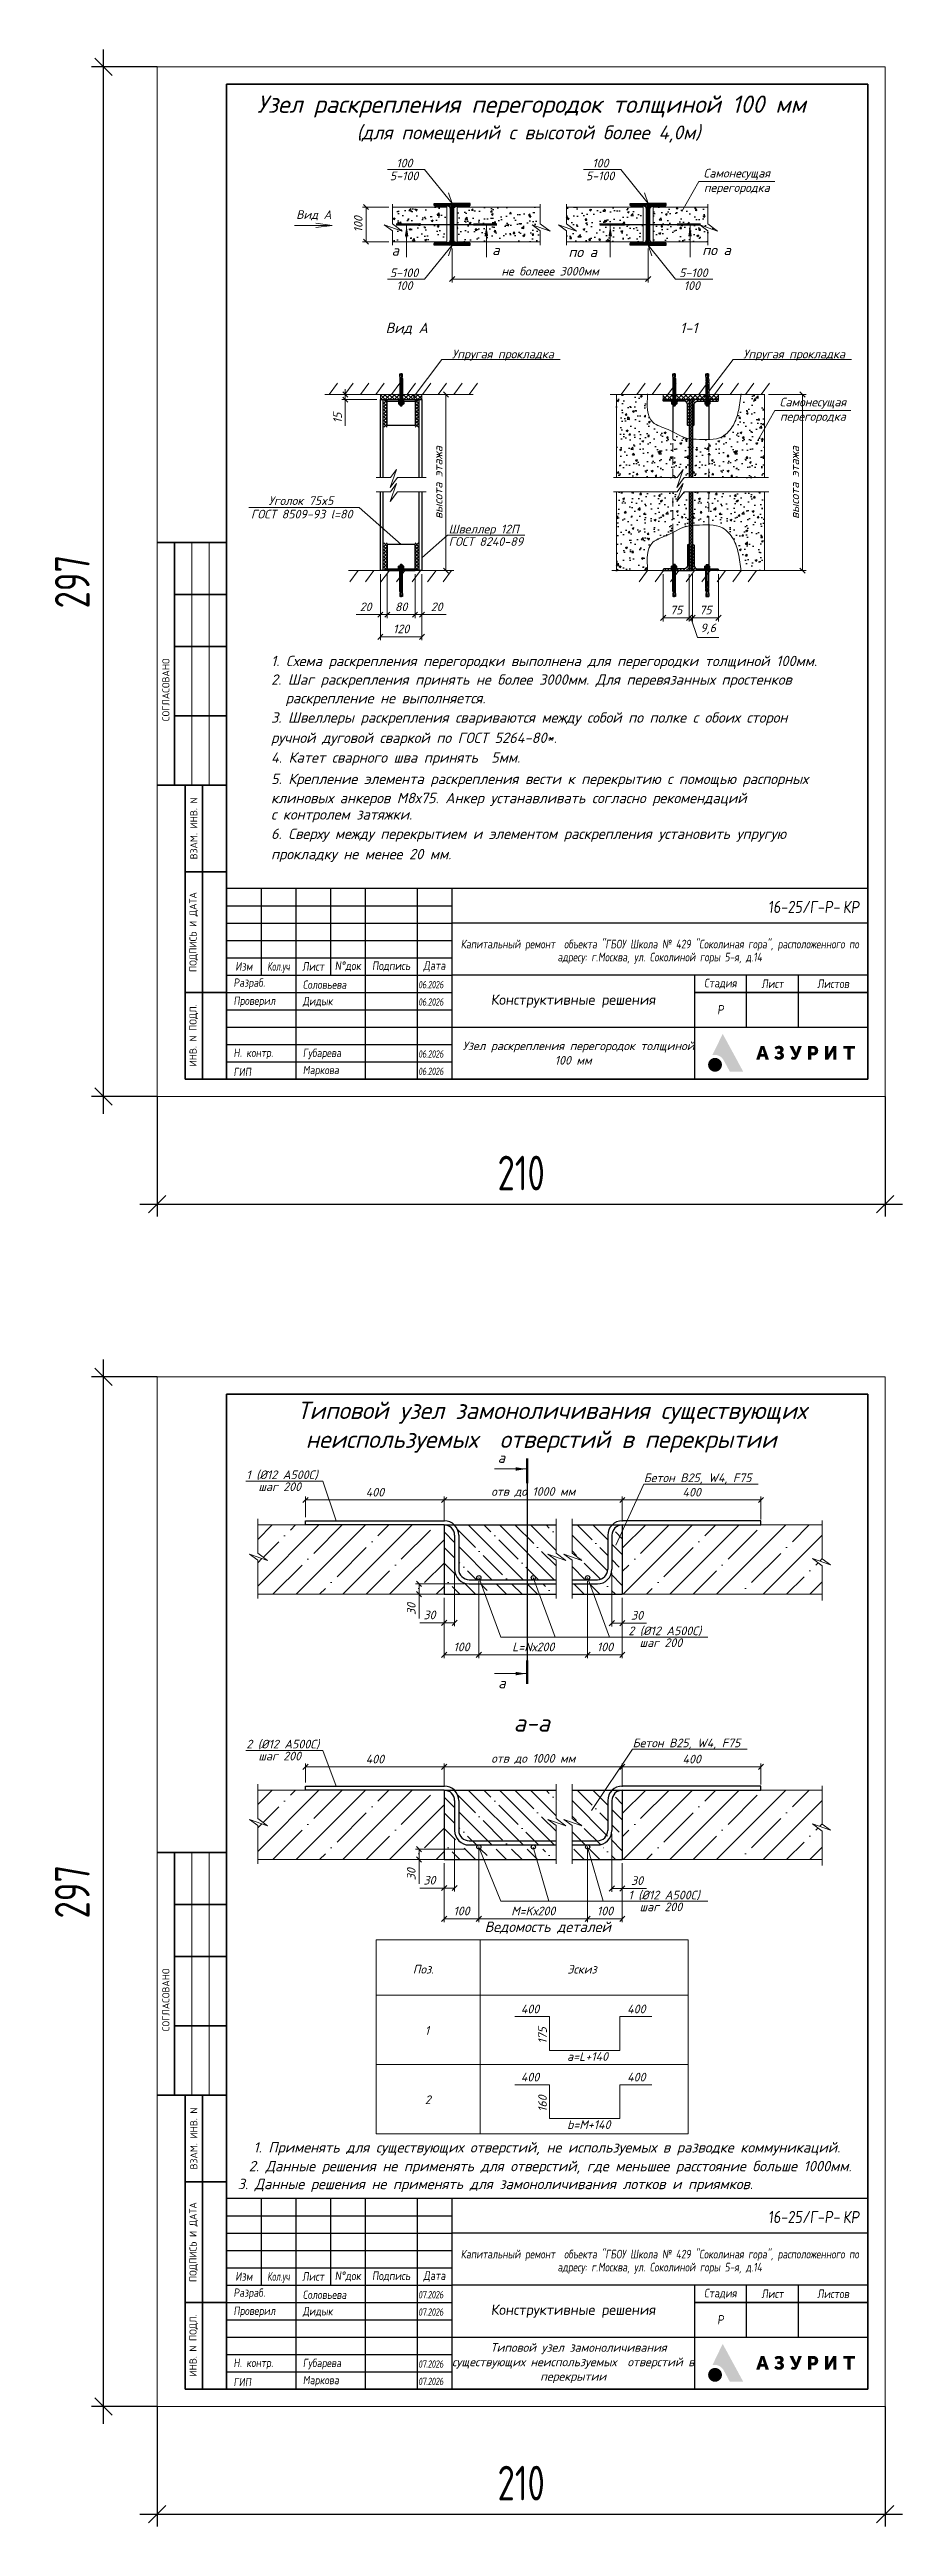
# Model space of a CAD drawing. Header units: millimetres. Extents: x 10124 to 8132345, y -95635 to 1386204.
# Drawn here: x 59480 to 61941, y -18048 to -10902 of the extents above; entities that cross this region are included whole.
import ezdxf
from ezdxf.enums import TextEntityAlignment as Align

# ---------------------------------------------------------------- set-up
doc = ezdxf.new("R2010")
doc.units = ezdxf.units.MM
for name, pattern in [('CENTERLI', [1, 0.75, -0.0625, 0.125, -0.0625]), ('JIS_02_2.0', [3, 2, -1]), ('невидимая', [0.375, 0.25, -0.125])]:
    doc.linetypes.add(name, pattern=pattern)
doc.layers.get('DEFPOINTS').update_dxf_attribs({"color": 1})
for name, color, linetype, lineweight in [('--дМой', 7, 'Continuous', 9), ('013', 7, 'Continuous', 13), ('030', 7, 'Continuous', 30), ('_TEXT', 7, 'Continuous', 30), ('Размер', 140, 'Continuous', 13), ('Размеры', 181, 'Continuous', 13), ('Разрезы', 54, 'Continuous', 20)]:
    doc.layers.add(name, color=color, linetype=linetype, lineweight=lineweight)
for name, color, linetype in [('1', 1, 'CENTERLI'), ('2', 3, 'Continuous'), ('3', 4, 'Continuous'), ('951', 1, 'Continuous'), ('_STAMP', 7, 'Continuous'), ('ФВ-5', 7, 'Continuous')]:
    doc.layers.add(name, color=color, linetype=linetype)
doc.styles.add('10', font='isocpeui.ttf', dxfattribs={"height": 25})
doc.styles.add('100', font='isocpeui.ttf', dxfattribs={"height": 250})
doc.styles.add('GOST', font='isocpeur.TTF')
doc.styles.add('ISOCPEUR', font='isocpeur.TTF', dxfattribs={"width": 0.85, "oblique": 7})
doc.styles.get("Standard").update_dxf_attribs({"font": 'arial.ttf'})
doc.styles.add('БДА100', font='romand.shx', dxfattribs={"width": 0.7})
doc.dimstyles.new('10', dxfattribs={"dimtxt": 37.5, "dimasz": 15, "dimexe": 10, "dimexo": 10, "dimgap": 10, "dimtad": 1, "dimtxsty": '10', "dimblk": 'OBLIQUE', "dimcen": 2.5, "dimadec": 0, "dimazin": 0, "dimtfac": 1, "dimtmove": 0, "dimatfit": 3, "dimfxl": 1, "dimlwd": 15, "dimlwe": 15, "dimarcsym": 0})
doc.dimstyles.new('БДА1', dxfattribs={"dimtxt": 2, "dimasz": 1, "dimexe": 0.7, "dimexo": 0, "dimgap": 0.8, "dimtad": 1, "dimdec": 0, "dimrnd": 1, "dimzin": 0, "dimdsep": 46, "dimtxsty": 'БДА100', "dimblk": 'OBLIQUE', "dimcen": 2, "dimdle": 1, "dimadec": 0, "dimazin": 0, "dimtfac": 1, "dimtdec": 0, "dimtmove": 1, "dimatfit": 3, "dimldrblk": 'NONE', "dimfxl": 0.7, "dimtolj": 1, "dimtzin": 0, "dimlwd": -1, "dimlwe": -1, "dimarcsym": 0})
pattern_1 = [(45, (61250.416, -11987.265), (-4.49013, 4.49013), [])]

msp = doc.modelspace()

# ---------------------------------------------------------------- texts
at = {"color": 0, "style": '10'}
for s, height, p in [('100', 25, (60480.614, -11242.479)), ('100', 25, (61046.244, -11242.479)), ('5-100', 25, (60462.072, -11279.47)), ('5-100', 25, (61027.702, -11279.47)), ('Вид А', 25, (60191.765, -11391.127)), ('5-100', 25, (60462.072, -11558.951)), ('100', 25, (60480.614, -11595.942)), ('5-100', 25, (61296.791, -11558.951)), ('100', 25, (61309.877, -11595.942)), ('Вид А', 30, (60449.639, -11720.543)), ('1-1', 30, (61299.187, -11720.543)), ('Уголок 75x5', 25, (60112.412, -12216.284)), ('ГОСТ 8509-93 l=80', 25, (60061.352, -12255.142)), ('Швеллер 12П', 25, (60631.69, -12298.21)), ('ГОСТ 8240-89', 25, (60631.69, -12334.238)), ('2. Шаг раскрепления принять не более 3000мм. Для перевязанных простенков ', 30, (60119.243, -12734.993)), ('1. Схема раскрепления перегородки выполнена для перегородки толщиной 100мм.', 30, (60119.243, -12681.288)), ('раскрепление не выполняется.', 30, (60161.267, -12788.513)), ('3. Швеллеры раскрепления свариваются между собой по полке с обоих сторон ', 30, (60119.243, -12844.361)), ('ручной дуговой сваркой по ГОСТ 5264-80*.', 30, (60119.243, -12902.875)), ('4. Катет сварного шва принять  5мм.', 30, (60119.243, -12959.81)), ('5. Крепление элемента раскрепления вести к перекрытию с помощью распорных ', 30, (60119.243, -13021.489)), ('клиновых анкеров М8х75. Анкер устанавливать согласно рекомендаций  ', 30, (60119.243, -13076.662)), ('с контролем затяжки.', 30, (60119.243, -13123.901)), ('прокладку не менее 20 мм.', 30, (60119.243, -13238.425)), ('6. Сверху между перекрытием и элементом раскрепления установить упругую ', 30, (60119.243, -13179.786)), ('1 (%%C12 А500С)', 25, (60047.999, -15026.535)), ('шаг 200', 25, (60082.939, -15060.978)), ('Бетон В25, W4, F75', 25, (61194.629, -15035.108)), ('2 (%%C12 А500С)', 25, (61150.108, -15476.786)), ('шаг 200', 25, (61182.687, -15510.912)), ('2 (%%C12 А500С)', 25, (60047.999, -15803.504)), ('Бетон В25, W4, F75', 25, (61162.293, -15800.165)), ('шаг 200', 25, (60082.939, -15837.947)), ('1 (%%C12 А500С)', 25, (61150.108, -16238.889)), ('шаг 200', 25, (61182.687, -16273.014))]:
    msp.add_text(s, height=height, dxfattribs=at).set_placement(p)
at = {"color": 0, "lineweight": 9, "attachment_point": 5}
for s, insert, char_height, width, style in [('\\pxi1.23419;Узел раскрепления перегородок толщиной 100 мм', (60839.838, -11066.817), 50, 1789.81245, '10'), ('\\pxi1.23419;(для помещений с высотой более 4,0м)', (60837.548, -11146.919), 40, 1789.81245, '10'), ('Самонесущая \\Pперегородка', (61462.984, -11283.336), 25, 236.21255, '10'), ('\\pxi1.23419;Упругая прокладка', (60772.846, -11784.238), 25, 700, '10'), ('\\pxi1.23419;Упругая прокладка', (61613.019, -11784.238), 25, 700, '10'), ('Самонесущая \\Pперегородка', (61682.587, -11943.492), 25, 236.21255, '10'), ('Р', (61416.036, -13672.398), 27, 150, 'ISOCPEUR'), ('\\pxi1.23419;Узел раскрепления перегородок толщиной 100 мм', (60991.036, -13797.398), 25, 700, '10'), ('\\pxi1.23419;Типовой узел замоноличивания существующих неиспользуемых  отверстий в перекрытии', (60898.33, -14876.666), 50, 1814.5877, '10'), ('\\pxi1.23419;а-а', (60840.376, -15729.811), 50, 1814.5877, '10'), ('Р', (61416.036, -17451.769), 27, 150, 'ISOCPEUR'), ('\\pxi1.23419;Типовой узел замоноличивания существующих неиспользуемых  отверстий в перекрытии', (60991.036, -17576.769), 25, 700, '10')]:
    msp.add_mtext(s, dxfattribs=dict(at, insert=insert, char_height=char_height, width=width, style=style))
at = {"layer": '_TEXT', "color": 1, "style": 'ISOCPEUR', "oblique": 7, "width": 0.85}
for p in [(61769.082, -13376.149), (61769.082, -17155.519)]:
    msp.add_text('КР', height=35, dxfattribs=at).set_placement(p, align=Align.MIDDLE_LEFT)
at = {"layer": '_TEXT', "color": 5, "style": '100'}
for s, p in [('400', (60840.024, -16567.619)), ('400', (61146.658, -16567.619)), ('1', (60562.969, -16629.428)), ('а=L+140', (60973.463, -16704.743)), ('400', (60840.024, -16764.134)), ('400', (61146.658, -16764.134)), ('2', (60562.969, -16829.428)), ('b=M+140', (60973.463, -16901.258))]:
    msp.add_text(s, height=25, dxfattribs=at).set_placement(p)
for s, p in [('175', (60915.027, -16655.728)), ('160', (60915.027, -16852.243))]:
    msp.add_text(s, height=25, rotation=90, dxfattribs=at).set_placement(p)
at = {"layer": '_TEXT', "color": 5, "line_spacing_factor": 0.9, "style": 'ISOCPEUR'}
for s, width, heights, insert, char_height, attachment_point in [('16-25/Г-Р-', 691.58613, [96.1], (61760.324, -13375.806), 35, 6), ('{\\Q8;\\W0.8;\\C7;Капитальный ремонт  объекта "ГБОУ Школа № 429 "Соколиная гора", расположенного по адресу: г.Москва, ул. Соколиной горы 5-я, д.14}', 1200, [140.094], (61241.036, -13505.138), 25, 5), ('{\\W1;Конструктивные решения}', 691.58613, [145.668], (60991.036, -13647.398), 30, 5), ('16-25/Г-Р-', 691.58613, [96.1], (61760.324, -17155.177), 35, 6), ('{\\Q8;\\W0.8;\\C7;Капитальный ремонт  объекта "ГБОУ Школа № 429 "Соколиная гора", расположенного по адресу: г.Москва, ул. Соколиной горы 5-я, д.14}', 1200, [140.094], (61241.036, -17284.509), 25, 5), ('{\\W1;Конструктивные решения}', 691.58613, [145.668], (60991.036, -17426.769), 30, 5)]:
    msp.add_mtext_dynamic_manual_height_columns(s, width=width, gutter_width=0, heights=heights, dxfattribs=dict(at, insert=insert, char_height=char_height, attachment_point=attachment_point))
at = {"layer": '_TEXT', "style": 'ISOCPEUR'}
for s, width, insert, char_height, attachment_point in [('Изм', 100, (60041.036, -13547.398), 25, 5), ('{\\W0.7;Кол.уч}', 100, (60141.036, -13550.737), 25, 5), ('Лист', 100, (60241.036, -13547.398), 25, 5), ('N%%Dдок', 100, (60341.036, -13547.398), 25, 5), ('Подпись', 100, (60466.036, -13547.398), 25, 5), ('Дата', 100, (60591.036, -13547.398), 25, 5), ('Разраб.', 200, (60011.036, -13597.398), 24, 4), ('Проверил', 200, (60011.036, -13649.718), 24, 4), ('Стадия', 150, (61416.036, -13597.398), 25, 5), ('Лист', 150, (61566.036, -13597.398), 25, 5), ('Листов', 150, (61741.036, -13597.398), 25, 5), ('Н. контр.', 200, (60011.036, -13799.718), 24, 4), ('ГИП', 200, (60011.036, -13852.017), 24, 4), ('Разраб.', 200, (60011.036, -17376.769), 24, 4), ('Изм', 100, (60041.036, -17326.769), 25, 5), ('{\\W0.7;Кол.уч}', 100, (60141.036, -17330.107), 25, 5), ('Лист', 100, (60241.036, -17326.769), 25, 5), ('N%%Dдок', 100, (60341.036, -17326.769), 25, 5), ('Подпись', 100, (60466.036, -17326.769), 25, 5), ('Дата', 100, (60591.036, -17326.769), 25, 5), ('Стадия', 150, (61416.036, -17376.769), 25, 5), ('Проверил', 200, (60011.036, -17429.089), 24, 4), ('Лист', 150, (61566.036, -17376.769), 25, 5), ('Листов', 150, (61741.036, -17376.769), 25, 5), ('Н. контр.', 200, (60011.036, -17579.089), 24, 4), ('ГИП', 200, (60011.036, -17631.388), 24, 4)]:
    msp.add_mtext_dynamic_manual_height_columns(s, width=width, gutter_width=125, heights=[0], dxfattribs=dict(at, insert=insert, char_height=char_height, attachment_point=attachment_point))
at = {"layer": '_TEXT', "color": 5}
for s, width, gutter_width, heights, insert, char_height, attachment_point, style in [('Дидык', 190.3612, 125, [0], (60211.036, -13650.061), 24, 4, 'ISOCPEUR'), ('Губарева', 190.3612, 125, [0], (60211.036, -13800.061), 24, 4, 'ISOCPEUR'), ('Маркова', 190.3612, 125, [0], (60211.036, -13849.518), 24, 4, 'ISOCPEUR'), ('Ведомость деталей', 1140.97911, 0, [147.834], (60917.555, -16320.436), 30, 5, '100'), ('Поз.', 311.98752, 0, [147.834], (60558.572, -16440.435), 25, 5, '100'), ('Эскиз', 311.98752, 0, [147.834], (61016.395, -16440.435), 25, 5, '100'), ('2. Данные решения не применять для отверстий, где меньшее расстояние больше 1000мм.', 2460.22038, 0, [147.834], (60924.616, -17012.445), 30, 5, '100'), ('1. Применять для существующих отверстий, не используемых в разводке коммуникаций.', 2460.22038, 0, [147.834], (60914.928, -16958.371), 30, 5, '100'), ('3. Данные решения не применять для замоноличивания лотков и приямков.', 2460.22038, 0, [147.834], (60766.148, -17064.046), 30, 5, '100'), ('Дидык', 190.3612, 125, [0], (60211.036, -17429.432), 24, 4, 'ISOCPEUR'), ('Губарева', 190.3612, 125, [0], (60211.036, -17579.432), 24, 4, 'ISOCPEUR'), ('Маркова', 190.3612, 125, [0], (60211.036, -17628.889), 24, 4, 'ISOCPEUR')]:
    msp.add_mtext_dynamic_manual_height_columns(s, width=width, gutter_width=gutter_width, heights=heights, dxfattribs=dict(at, insert=insert, char_height=char_height, attachment_point=attachment_point, style=style))
at = {"layer": '_TEXT', "color": 1, "attachment_point": 4, "style": 'ISOCPEUR'}
for s, width, insert, char_height in [('Соловьева', 190.3612, (60211.036, -13600.061), 24), ('{\\W0.82;\\T0.92;06.2026}', 74.89423, (60544.036, -13600.061), 21), ('{\\W0.82;\\T0.92;06.2026}', 74.89423, (60544.036, -13650.061), 21), ('{\\W0.82;\\T0.92;06.2026}', 74.89423, (60544.036, -13800.061), 21), ('{\\W0.82;\\T0.92;06.2026}', 74.89423, (60544.036, -13850.061), 21), ('Соловьева', 190.3612, (60211.036, -17379.432), 24), ('{\\W0.82;\\T0.92;07.2026}', 74.89423, (60544.036, -17379.432), 21), ('{\\W0.82;\\T0.92;07.2026}', 74.89423, (60544.036, -17429.432), 21), ('{\\W0.82;\\T0.92;07.2026}', 74.89423, (60544.036, -17579.432), 21), ('{\\W0.82;\\T0.92;07.2026}', 74.89423, (60544.036, -17629.432), 21)]:
    msp.add_mtext_dynamic_manual_height_columns(s, width=width, gutter_width=125, heights=[0], dxfattribs=dict(at, insert=insert, char_height=char_height))

# ---------------------------------------------------------------- blocks, each defined once
blk = doc.blocks.new('_OBLIQUE')
at = {"color": 0, "linetype": 'ByBlock'}
blk.add_line((-0.5, -0.5), (0.5, 0.5), dxfattribs=at)
blk = doc.blocks.new('*D686')
at = {"layer": 'DEFPOINTS', "color": 0, "transparency": 16777216}
for p, q in [((0, 0), (0, -34.62)), ((210, 0), (210, -34.62)), ((-5, -31.12), (215, -31.12))]:
    blk.add_line(p, q, dxfattribs=at)
for p in [(0, 0), (210, 0), (210, -31.12)]:
    blk.add_point(p, dxfattribs=at)
at = {"layer": 'DEFPOINTS', "color": 0, "transparency": 16777216, "xscale": 5, "yscale": 5, "zscale": 5, "rotation": 180}
blk.add_blockref('_OBLIQUE', (0, -31.12), dxfattribs=at)
at = {"layer": 'DEFPOINTS', "color": 0, "transparency": 16777216, "xscale": 5, "yscale": 5, "zscale": 5}
blk.add_blockref('_OBLIQUE', (210, -31.12), dxfattribs=at)
at = {"layer": 'DEFPOINTS', "color": 0, "lineweight": 0, "transparency": 16777216, "insert": (105, -22.12), "char_height": 10, "attachment_point": 5, "style": 'БДА100'}
blk.add_mtext('\\A1;210', dxfattribs=at)
blk = doc.blocks.new('_None')
blk = doc.blocks.new('*D687')
at = {"layer": 'DEFPOINTS', "color": 0, "transparency": 16777216}
for p, q in [((-15.52, -5), (-15.52, 302)), ((0, 297), (-19.02, 297)), ((0, 0), (-19.02, 0))]:
    blk.add_line(p, q, dxfattribs=at)
for p in [(-15.52, 297), (0, 297), (0, 0)]:
    blk.add_point(p, dxfattribs=at)
at = {"layer": 'DEFPOINTS', "color": 0, "transparency": 16777216, "xscale": 5, "yscale": 5, "zscale": 5}
for p, rotation in [((-15.52, 297), 90), ((-15.52, 0), 270)]:
    blk.add_blockref('_OBLIQUE', p, dxfattribs=dict(at, rotation=rotation))
at = {"layer": 'DEFPOINTS', "color": 0, "lineweight": 0, "transparency": 16777216, "insert": (-24.52, 148.5), "char_height": 10, "attachment_point": 5, "rotation": 90, "style": 'БДА100'}
blk.add_mtext('\\A1;297', dxfattribs=at)
blk = doc.blocks.new('*U688')
blk.add_lwpolyline([(-16.6, -60), (35.4, -60), (35.4, -56.7, 0.414214), (30.9, -52.2), (-4.3, -52.2, -0.414214), (-11.8, -44.7), (-11.8, 44.7, -0.414214), (-4.3, 52.2), (30.9, 52.2, 0.414214), (35.4, 56.7), (35.4, 60), (-16.6, 60)], format="xyb", close=True)
blk = doc.blocks.new('*D689')
at = {"layer": '013', "color": 0, "lineweight": 15, "ltscale": 100, "transparency": 16777216}
for p, q in [((60641.7, -11476.7), (60641.7, -11574.4)), ((61207.3, -11476.7), (61207.3, -11574.4)), ((60641.7, -11564.4), (61207.3, -11564.4))]:
    blk.add_line(p, q, dxfattribs=at)
at = {"layer": 'DEFPOINTS', "color": 0, "ltscale": 100, "transparency": 16777216}
for p in [(60641.7, -11466.7), (61207.3, -11466.7), (61207.3, -11564.4)]:
    blk.add_point(p, dxfattribs=at)
at = {"layer": '013', "color": 0, "lineweight": 15, "ltscale": 100, "transparency": 16777216, "xscale": 15, "yscale": 15, "zscale": 15, "rotation": 180}
blk.add_blockref('_OBLIQUE', (60641.7, -11564.4), dxfattribs=at)
at = {"layer": '013', "color": 0, "lineweight": 15, "ltscale": 100, "transparency": 16777216, "xscale": 15, "yscale": 15, "zscale": 15}
blk.add_blockref('_OBLIQUE', (61207.3, -11564.4), dxfattribs=at)
at = {"layer": '013', "color": 0, "ltscale": 100, "transparency": 16777216, "insert": (60924.5, -11541.9), "char_height": 25, "attachment_point": 5, "style": '10'}
blk.add_mtext('не болеее 3000мм', dxfattribs=at)
blk = doc.blocks.new('*D690')
at = {"layer": '013', "color": 0, "lineweight": 15, "ltscale": 100, "transparency": 16777216}
for p, q in [((60459.3, -11356.7), (60383.3, -11356.7)), ((60393.3, -11456.7), (60393.3, -11356.7)), ((60459.3, -11456.7), (60383.3, -11456.7))]:
    blk.add_line(p, q, dxfattribs=at)
at = {"layer": 'DEFPOINTS', "color": 0, "ltscale": 100, "transparency": 16777216}
for p in [(60393.3, -11356.7), (60469.3, -11356.7), (60469.3, -11456.7)]:
    blk.add_point(p, dxfattribs=at)
at = {"layer": '013', "color": 0, "lineweight": 15, "ltscale": 100, "transparency": 16777216, "xscale": 15, "yscale": 15, "zscale": 15}
for p, rotation in [((60393.3, -11356.7), 90), ((60393.3, -11456.7), 270)]:
    blk.add_blockref('_OBLIQUE', p, dxfattribs=dict(at, rotation=rotation))
at = {"layer": '013', "color": 0, "ltscale": 100, "transparency": 16777216, "insert": (60370.8, -11406.7), "char_height": 25, "attachment_point": 5, "rotation": 90, "style": '10'}
blk.add_mtext('100', dxfattribs=at)
blk = doc.blocks.new('*U691')
blk.add_line((0, -15.2), (80, -15.2))
blk.add_lwpolyline([(0, -20.2), (80, -20.2), (80, 54.8), (0, 54.8), (0, -15.2)], close=True)
blk = doc.blocks.new('*D692')
at = {"layer": '013', "color": 0, "lineweight": 15, "ltscale": 100, "transparency": 16777216}
for p, q in [((60454.7, -12415.7), (60454.7, -12542.6)), ((60534.7, -12415.7), (60534.7, -12542.6)), ((60454.7, -12532.6), (60534.7, -12532.6))]:
    blk.add_line(p, q, dxfattribs=at)
at = {"layer": 'DEFPOINTS', "color": 0, "ltscale": 100, "transparency": 16777216}
for p in [(60454.7, -12405.7), (60534.7, -12405.7), (60534.7, -12532.6)]:
    blk.add_point(p, dxfattribs=at)
at = {"layer": '013', "color": 0, "lineweight": 15, "ltscale": 100, "transparency": 16777216, "xscale": 15, "yscale": 15, "zscale": 15, "rotation": 180}
blk.add_blockref('_OBLIQUE', (60454.7, -12532.6), dxfattribs=at)
at = {"layer": '013', "color": 0, "lineweight": 15, "ltscale": 100, "transparency": 16777216, "xscale": 15, "yscale": 15, "zscale": 15}
blk.add_blockref('_OBLIQUE', (60534.7, -12532.6), dxfattribs=at)
at = {"layer": '013', "color": 0, "ltscale": 100, "transparency": 16777216, "insert": (60494.7, -12510.1), "char_height": 25, "attachment_point": 5, "style": '10'}
blk.add_mtext('80', dxfattribs=at)
blk = doc.blocks.new('*D693')
at = {"layer": '013', "color": 0, "lineweight": 15, "ltscale": 100, "transparency": 16777216}
for p, q in [((60408.3, -11897.3), (60323.6, -11897.3)), ((60424.7, -11912.3), (60323.6, -11912.3)), ((60333.6, -11897.3), (60333.6, -11882.3)), ((60333.6, -11897.3), (60333.6, -11912.3)), ((60333.6, -11912.3), (60333.6, -11988.2))]:
    blk.add_line(p, q, dxfattribs=at)
at = {"layer": 'DEFPOINTS', "color": 0, "ltscale": 100, "transparency": 16777216}
for p in [(60333.6, -11897.3), (60418.3, -11897.3), (60434.7, -11912.3)]:
    blk.add_point(p, dxfattribs=at)
at = {"layer": '013', "color": 0, "lineweight": 15, "ltscale": 100, "transparency": 16777216, "xscale": 15, "yscale": 15, "zscale": 15}
for p, rotation in [((60333.6, -11897.3), 270), ((60333.6, -11912.3), 90)]:
    blk.add_blockref('_OBLIQUE', p, dxfattribs=dict(at, rotation=rotation))
at = {"layer": '013', "color": 0, "ltscale": 100, "transparency": 16777216, "insert": (60311.1, -11965.2), "char_height": 25, "attachment_point": 5, "rotation": 90, "style": '10'}
blk.add_mtext('15', dxfattribs=at)
blk = doc.blocks.new('*U695')
at = {"layer": 'DEFPOINTS'}
blk.add_line((0, 0), (15.19, 0), dxfattribs=at)
at = {"layer": 'Разрезы', "color": 0}
for p, q in [((-4.07, 0.35), (-4.07, 9.4)), ((18.94, 0.35), (18.94, 9.4))]:
    blk.add_line(p, q, dxfattribs=at)
at = {"layer": 'Разрезы', "color": 0, "lineweight": 60}
for p, q in [((-7.07, 0), (0, 0)), ((21.94, 0), (15.19, 0))]:
    blk.add_line(p, q, dxfattribs=at)
at = {"layer": 'Разрезы', "color": 0}
for points in [[(-4.07, 0.35), (-3.57, 3.35), (-4.57, 3.35)], [(18.94, 0.35), (18.44, 3.35), (19.45, 3.35)]]:
    blk.add_solid(points, dxfattribs=at)
at = {"layer": 'Разрезы', "color": 0, "style": '100'}
for tag, p in [('1', (-7.34, 7.45)), ('2', (21.67, 7.32))]:
    blk.add_attdef(tag, text='', height=3, dxfattribs=at).set_placement(p, align=Align.MIDDLE_CENTER)
blk = doc.blocks.new('*U696')
at = {"layer": 'DEFPOINTS'}
blk.add_line((0, 0), (15.19, 0), dxfattribs=at)
at = {"layer": 'Разрезы', "color": 0}
for p, q in [((-4.07, 0.35), (-4.07, 9.4)), ((18.94, 0.35), (18.94, 9.4))]:
    blk.add_line(p, q, dxfattribs=at)
at = {"layer": 'Разрезы', "color": 0, "lineweight": 60}
for p, q in [((-7.07, 0), (0, 0)), ((21.94, 0), (15.19, 0))]:
    blk.add_line(p, q, dxfattribs=at)
at = {"layer": 'Разрезы', "color": 0}
for points in [[(-4.07, 0.35), (-3.57, 3.35), (-4.57, 3.35)], [(18.94, 0.35), (18.44, 3.35), (19.45, 3.35)]]:
    blk.add_solid(points, dxfattribs=at)
at = {"layer": 'Разрезы', "color": 0, "style": '100'}
for tag, p in [('1', (-12.02, 7.89)), ('2', (26.58, 7.32))]:
    blk.add_attdef(tag, text='', height=3, dxfattribs=at).set_placement(p, align=Align.MIDDLE_CENTER)
blk = doc.blocks.new('*U697')
blk.add_lwpolyline([(-20.2, 54.8), (-18.2, 54.8, -0.414214), (-15.2, 51.8), (-15.2, -6.2, 0.414214), (-6.2, -15.2), (51.8, -15.2, -0.414214), (54.8, -18.2), (54.8, -20.2), (-20.2, -20.2)], format="xyb", close=True)
blk = doc.blocks.new('*D698')
at = {"layer": '013', "color": 0, "lineweight": 15, "ltscale": 100, "transparency": 16777216}
for p, q in [((60566.7, -11897.3), (60633.9, -11897.3)), ((60623.9, -12405.7), (60623.9, -11897.3)), ((60564.7, -12405.7), (60633.9, -12405.7))]:
    blk.add_line(p, q, dxfattribs=at)
at = {"layer": 'DEFPOINTS', "color": 0, "ltscale": 100, "transparency": 16777216}
for p in [(60556.7, -11897.3), (60623.9, -11897.3), (60554.7, -12405.7)]:
    blk.add_point(p, dxfattribs=at)
at = {"layer": '013', "color": 0, "lineweight": 15, "ltscale": 100, "transparency": 16777216, "xscale": 15, "yscale": 15, "zscale": 15}
for p, rotation in [((60623.9, -11897.3), 90), ((60623.9, -12405.7), 270)]:
    blk.add_blockref('_OBLIQUE', p, dxfattribs=dict(at, rotation=rotation))
at = {"layer": '013', "color": 0, "ltscale": 100, "transparency": 16777216, "insert": (60601.4, -12151.5), "char_height": 25, "attachment_point": 5, "rotation": 90, "style": '10'}
blk.add_mtext('высота этажа', dxfattribs=at)
blk = doc.blocks.new('*D699')
at = {"layer": '013', "color": 0, "lineweight": 15, "ltscale": 100, "transparency": 16777216}
for p, q in [((61554.9, -11897.3), (61662.8, -11897.3)), ((61652.8, -12405.7), (61652.8, -11897.3)), ((61553, -12405.7), (61662.8, -12405.7))]:
    blk.add_line(p, q, dxfattribs=at)
at = {"layer": 'DEFPOINTS', "color": 0, "ltscale": 100, "transparency": 16777216}
for p in [(61544.9, -11897.3), (61652.8, -11897.3), (61543, -12405.7)]:
    blk.add_point(p, dxfattribs=at)
at = {"layer": '013', "color": 0, "lineweight": 15, "ltscale": 100, "transparency": 16777216, "xscale": 15, "yscale": 15, "zscale": 15}
for p, rotation in [((61652.8, -11897.3), 90), ((61652.8, -12405.7), 270)]:
    blk.add_blockref('_OBLIQUE', p, dxfattribs=dict(at, rotation=rotation))
at = {"layer": '013', "color": 0, "ltscale": 100, "transparency": 16777216, "insert": (61630.3, -12151.5), "char_height": 25, "attachment_point": 5, "rotation": 90, "style": '10'}
blk.add_mtext('высота этажа', dxfattribs=at)
blk = doc.blocks.new('*D700')
at = {"layer": '013', "color": 0, "lineweight": 15, "ltscale": 100, "transparency": 16777216}
for p, q in [((60434.7, -12415.7), (60434.7, -12606.4)), ((60554.7, -12415.7), (60554.7, -12606.4)), ((60434.7, -12596.4), (60554.7, -12596.4))]:
    blk.add_line(p, q, dxfattribs=at)
at = {"layer": 'DEFPOINTS', "color": 0, "ltscale": 100, "transparency": 16777216}
for p in [(60434.7, -12405.7), (60554.7, -12405.7), (60554.7, -12596.4)]:
    blk.add_point(p, dxfattribs=at)
at = {"layer": '013', "color": 0, "lineweight": 15, "ltscale": 100, "transparency": 16777216, "xscale": 15, "yscale": 15, "zscale": 15, "rotation": 180}
blk.add_blockref('_OBLIQUE', (60434.7, -12596.4), dxfattribs=at)
at = {"layer": '013', "color": 0, "lineweight": 15, "ltscale": 100, "transparency": 16777216, "xscale": 15, "yscale": 15, "zscale": 15}
blk.add_blockref('_OBLIQUE', (60554.7, -12596.4), dxfattribs=at)
at = {"layer": '013', "color": 0, "ltscale": 100, "transparency": 16777216, "insert": (60494.7, -12573.9), "char_height": 25, "attachment_point": 5, "style": '10'}
blk.add_mtext('120', dxfattribs=at)
blk = doc.blocks.new('*D701')
at = {"layer": '013', "color": 0, "lineweight": 15, "ltscale": 100, "transparency": 16777216}
for p, q in [((60434.7, -12415.7), (60434.7, -12542.6)), ((60454.7, -12415.7), (60454.7, -12542.6)), ((60434.7, -12532.6), (60364.8, -12532.6)), ((60454.7, -12532.6), (60434.7, -12532.6))]:
    blk.add_line(p, q, dxfattribs=at)
at = {"layer": 'DEFPOINTS', "color": 0, "ltscale": 100, "transparency": 16777216}
for p in [(60434.7, -12405.7), (60454.7, -12405.7), (60434.7, -12532.6)]:
    blk.add_point(p, dxfattribs=at)
at = {"layer": '013', "color": 0, "lineweight": 15, "ltscale": 100, "transparency": 16777216, "xscale": 15, "yscale": 15, "zscale": 15, "rotation": 180}
blk.add_blockref('_OBLIQUE', (60434.7, -12532.6), dxfattribs=at)
at = {"layer": '013', "color": 0, "lineweight": 15, "ltscale": 100, "transparency": 16777216, "xscale": 15, "yscale": 15, "zscale": 15}
blk.add_blockref('_OBLIQUE', (60454.7, -12532.6), dxfattribs=at)
at = {"layer": '013', "color": 0, "ltscale": 100, "transparency": 16777216, "insert": (60392.2, -12510.1), "char_height": 25, "attachment_point": 5, "style": '10'}
blk.add_mtext('20', dxfattribs=at)
blk = doc.blocks.new('*D702')
at = {"layer": '013', "color": 0, "lineweight": 15, "ltscale": 100, "transparency": 16777216}
for p, q in [((60534.7, -12415.7), (60534.7, -12542.6)), ((60554.7, -12415.7), (60554.7, -12542.6)), ((60534.7, -12532.6), (60554.7, -12532.6)), ((60554.7, -12532.6), (60624.7, -12532.6))]:
    blk.add_line(p, q, dxfattribs=at)
at = {"layer": 'DEFPOINTS', "color": 0, "ltscale": 100, "transparency": 16777216}
for p in [(60534.7, -12405.7), (60554.7, -12405.7), (60554.7, -12532.6)]:
    blk.add_point(p, dxfattribs=at)
at = {"layer": '013', "color": 0, "lineweight": 15, "ltscale": 100, "transparency": 16777216, "xscale": 15, "yscale": 15, "zscale": 15, "rotation": 180}
blk.add_blockref('_OBLIQUE', (60534.7, -12532.6), dxfattribs=at)
at = {"layer": '013', "color": 0, "lineweight": 15, "ltscale": 100, "transparency": 16777216, "xscale": 15, "yscale": 15, "zscale": 15}
blk.add_blockref('_OBLIQUE', (60554.7, -12532.6), dxfattribs=at)
at = {"layer": '013', "color": 0, "ltscale": 100, "transparency": 16777216, "insert": (60597.2, -12510.1), "char_height": 25, "attachment_point": 5, "style": '10'}
blk.add_mtext('20', dxfattribs=at)
blk = doc.blocks.new('*D703')
at = {"layer": '013', "color": 0, "lineweight": 15, "ltscale": 100, "transparency": 16777216}
for p, q in [((61250.4, -12415.7), (61250.4, -12552.1)), ((61325.4, -12415.7), (61325.4, -12552.1)), ((61250.4, -12542.1), (61325.4, -12542.1))]:
    blk.add_line(p, q, dxfattribs=at)
at = {"layer": 'DEFPOINTS', "color": 0, "ltscale": 100, "transparency": 16777216}
for p in [(61250.4, -12405.7), (61325.4, -12405.7), (61325.4, -12542.1)]:
    blk.add_point(p, dxfattribs=at)
at = {"layer": '013', "color": 0, "lineweight": 15, "ltscale": 100, "transparency": 16777216, "xscale": 15, "yscale": 15, "zscale": 15, "rotation": 180}
blk.add_blockref('_OBLIQUE', (61250.4, -12542.1), dxfattribs=at)
at = {"layer": '013', "color": 0, "lineweight": 15, "ltscale": 100, "transparency": 16777216, "xscale": 15, "yscale": 15, "zscale": 15}
blk.add_blockref('_OBLIQUE', (61325.4, -12542.1), dxfattribs=at)
at = {"layer": '013', "color": 0, "ltscale": 100, "transparency": 16777216, "insert": (61287.9, -12519.4), "char_height": 25, "attachment_point": 5, "style": '10'}
blk.add_mtext('75', dxfattribs=at)
blk = doc.blocks.new('*D704')
at = {"layer": '013', "color": 0, "lineweight": 15, "ltscale": 100, "transparency": 16777216}
for p, q in [((61335, -12415.7), (61335, -12552.1)), ((61410, -12415.7), (61410, -12552.1)), ((61335, -12542.1), (61410, -12542.1))]:
    blk.add_line(p, q, dxfattribs=at)
at = {"layer": 'DEFPOINTS', "color": 0, "ltscale": 100, "transparency": 16777216}
for p in [(61335, -12405.7), (61410, -12405.7), (61410, -12542.1)]:
    blk.add_point(p, dxfattribs=at)
at = {"layer": '013', "color": 0, "lineweight": 15, "ltscale": 100, "transparency": 16777216, "xscale": 15, "yscale": 15, "zscale": 15, "rotation": 180}
blk.add_blockref('_OBLIQUE', (61335, -12542.1), dxfattribs=at)
at = {"layer": '013', "color": 0, "lineweight": 15, "ltscale": 100, "transparency": 16777216, "xscale": 15, "yscale": 15, "zscale": 15}
blk.add_blockref('_OBLIQUE', (61410, -12542.1), dxfattribs=at)
at = {"layer": '013', "color": 0, "ltscale": 100, "transparency": 16777216, "insert": (61372.5, -12519.4), "char_height": 25, "attachment_point": 5, "style": '10'}
blk.add_mtext('75', dxfattribs=at)
blk = doc.blocks.new('*D705')
at = {"layer": '013', "color": 0, "lineweight": 15, "ltscale": 100, "transparency": 16777216}
for p, q in [((61325.4, -12415.7), (61325.4, -12552.1)), ((61335, -12415.7), (61335, -12552.1)), ((61325.4, -12542.1), (61310.4, -12542.1)), ((61325.4, -12542.1), (61335, -12542.1)), ((61325.4, -12542.1), (61335, -12542.1)), ((61330.2, -12542.1), (61350, -12598.7)), ((61335, -12542.1), (61350, -12542.1)), ((61350, -12598.7), (61410.9, -12598.7))]:
    blk.add_line(p, q, dxfattribs=at)
at = {"layer": 'DEFPOINTS', "color": 0, "ltscale": 100, "transparency": 16777216}
for p in [(61325.4, -12405.7), (61335, -12405.7), (61335, -12542.1)]:
    blk.add_point(p, dxfattribs=at)
at = {"layer": '013', "color": 0, "lineweight": 15, "ltscale": 100, "transparency": 16777216, "xscale": 15, "yscale": 15, "zscale": 15}
blk.add_blockref('_OBLIQUE', (61325.4, -12542.1), dxfattribs=at)
at = {"layer": '013', "color": 0, "lineweight": 15, "ltscale": 100, "transparency": 16777216, "xscale": 15, "yscale": 15, "zscale": 15, "rotation": 180}
blk.add_blockref('_OBLIQUE', (61335, -12542.1), dxfattribs=at)
at = {"layer": '013', "color": 0, "ltscale": 100, "transparency": 16777216, "insert": (61380.4, -12573.7), "char_height": 25, "attachment_point": 5, "style": '10'}
blk.add_mtext('9,6', dxfattribs=at)
blk = doc.blocks.new('HSA-M8x92')
at = {"layer": '1'}
for p, q in [((-94, 0), (-44, 0)), ((-49.1, 0), (1.3, 0))]:
    blk.add_line(p, q, dxfattribs=at)
at = {"layer": '2'}
for p, q in [((-92, -4), (-92, 4)), ((-87.9, 4), (-92, 4)), ((-87.9, 4), (-87.9, -4)), ((-82.2, 3.5), (-87.9, 4)), ((-78, 3.1), (-87.9, 4)), ((-78, 3.1), (-80.8, 3.4)), ((-78, 3.5), (-75.5, 3.5)), ((-78, 2.1), (-78, 3.5)), ((-78, -3.5), (-78, 0.9)), ((-77.5, 1.6), (-77, 1.6)), ((-77.1, 1.4), (-77.5, 1.4)), ((-76.5, 1.2), (-76.5, 1.4)), ((-76.4, -0.3), (-76.3, 0.2)), ((-76.2, 0.3), (-76.3, -0.2)), ((-75.5, 4), (-70.5, 4)), ((-75.5, 3.5), (-75.5, 4)), ((-75.5, 4), (-70.5, 4)), ((-72.8, 1), (-73.4, -0.8)), ((-73.2, -1), (-72.6, 0.8)), ((-71.9, 1.6), (-70.4, 1.6)), ((-70.5, 1.4), (-71.8, 1.4)), ((-70.5, 3.5), (-70.5, 4)), ((-70.5, 3.5), (-68, 3.5)), ((-69.8, -0.3), (-69.7, 0.2)), ((-69.6, 0.3), (-69.7, -0.2)), ((-68, -4), (-68, 4)), ((-68, 4), (-16, 4)), ((-25, -4), (-25, 4)), ((-16, -4), (-16, 4)), ((-14.8, -4), (-14.8, 4)), ((-14.8, 4), (-12.6, 4)), ((-12.6, 8.5), (-12.6, -8.5)), ((-12.6, 8.5), (-11, 8.5)), ((-11, 8.5), (-11, -8.5)), ((-11, 6.5), (-10.4, 7.5)), ((-10.4, 7.5), (-5, 7.5)), ((-10.4, 3.8), (-5, 3.8)), ((-4.5, 6.5), (-5, 7.5)), ((-4.5, 6.5), (-4.5, -6.5)), ((-4.5, 4), (-3.5, 4)), ((-3.5, -4), (-3.5, 4)), ((-3.5, 4), (-2.3, 2.8)), ((-0.5, 2.9), (-2.3, 2.9)), ((-2.3, -2.8), (-2.3, 2.8)), ((-0.5, 2.9), (0, 2.4)), ((-0.5, 2.9), (-0.5, -2.9)), ((0, -2.4), (0, 2.4)), ((-87.9, -4), (-92, -4)), ((-78, -3.1), (-87.9, -4)), ((-78, -3.5), (-75.5, -3.5)), ((-74.1, -1.6), (-75.6, -1.6)), ((-75.5, -1.4), (-74.2, -1.4)), ((-75.5, -4), (-75.5, -3.5)), ((-75.5, -4), (-70.5, -4)), ((-75.5, -4), (-70.5, -4)), ((-70.5, -3.5), (-68, -3.5)), ((-70.5, -4), (-70.5, -3.5)), ((-68.5, -1.6), (-69, -1.6)), ((-68.9, -1.4), (-68.5, -1.4)), ((-68, -4), (-16, -4)), ((-14.8, -4), (-12.6, -4)), ((-12.6, -8.5), (-11, -8.5)), ((-11, -6.5), (-10.4, -7.5)), ((-10.4, -3.8), (-5, -3.8)), ((-10.4, -7.5), (-5, -7.5)), ((-4.5, -6.5), (-5, -7.5)), ((-4.5, -4), (-3.5, -4)), ((-3.5, -4), (-2.3, -2.8)), ((-0.5, -2.9), (-2.3, -2.9)), ((0, -2.4), (-0.5, -2.9))]:
    blk.add_line(p, q, dxfattribs=at)
for centre, radius, start, end in [((-77.5, 2.1), 0.5, 180, 270), ((-77.5, 0.9), 0.5, 90, 180), ((-77.1, 0.5), 0.9, 340, 90), ((-77, 0.7), 0.9, 340, 90), ((-71.9, 0.7), 0.9, 90, 160), ((-71.8, 0.5), 0.9, 90, 160), ((-70.5, 0.5), 0.9, 340, 90), ((-70.4, 0.7), 0.9, 340, 90), ((-15.4, 4), 0.6, 180, 0), ((-7.6, 5.6), 3.32, 145.56153, 214.43847), ((1.5, 0), 12.4, 162.38303, 197.61697), ((-7.8, 5.6), 3.32, 325.56153, 34.43847), ((-16.9, 0), 12.4, 342.38303, 17.61697), ((-75.6, -0.7), 0.9, 160, 270), ((-75.5, -0.5), 0.9, 160, 270), ((-74.2, -0.5), 0.9, 270, 340), ((-74.1, -0.7), 0.9, 270, 340), ((-69, -0.7), 0.9, 160, 270), ((-68.9, -0.5), 0.9, 160, 270), ((-68.5, -0.9), 0.5, 270, 0), ((-68.5, -2.1), 0.5, 0, 90), ((-15.4, -4), 0.6, 0, 180), ((-7.6, -5.6), 3.32, 145.56153, 214.43847), ((-7.8, -5.6), 3.32, 325.56153, 34.43847)]:
    blk.add_arc(centre, radius, start, end, dxfattribs=at)
at = {"layer": '3', "color": 1}
for p, q in [((-61.1, 0.6), (-61.1, 3.3)), ((-61.1, 3.3), (-48.6, 3.3)), ((-61.1, 0.6), (-48.6, 0.6)), ((-60.7, 1), (-60.7, 2.8)), ((-60.7, 2.8), (-59.8, 2.8)), ((-60.7, 1), (-59.8, 1)), ((-59.8, 2.3), (-59.8, 2.8)), ((-59.8, 2.3), (-58, 2.3)), ((-59.8, 1), (-59.8, 1.6)), ((-59.8, 1.6), (-58, 1.6)), ((-58, 2.8), (-57.2, 2.8)), ((-58, 2.3), (-58, 2.8)), ((-58, 1.6), (-58, 1)), ((-58, 1), (-57.2, 1)), ((-57.2, 1), (-57.2, 2.8)), ((-56.9, 2.8), (-56.1, 2.8)), ((-56.9, 1), (-56.9, 2.8)), ((-56.9, 1), (-56.1, 1)), ((-56.1, 1), (-56.1, 2.8)), ((-55.8, 2.8), (-55, 2.8)), ((-55.8, 1), (-55.8, 2.8)), ((-55.8, 1), (-53.3, 1)), ((-55, 1.8), (-55, 2.8)), ((-53.3, 1.8), (-55, 1.8)), ((-53.9, 2.8), (-50.2, 2.8)), ((-53.9, 2.1), (-53.9, 2.8)), ((-53.9, 2.1), (-52.4, 2.1)), ((-53.3, 1), (-53.3, 1.8)), ((-52.4, 1), (-52.4, 2.1)), ((-52.4, 1), (-51.6, 1)), ((-51.6, 1), (-51.6, 2.1)), ((-51.6, 2.1), (-50.2, 2.1)), ((-50.2, 2.1), (-50.2, 2.8)), ((-49.9, 2.8), (-49.1, 2.8)), ((-49.9, 1), (-49.9, 2.8)), ((-49.9, 1), (-49.1, 1)), ((-49.1, 1), (-49.1, 2.8)), ((-48.6, 0.6), (-48.6, 3.3))]:
    blk.add_line(p, q, dxfattribs=at)
at = {"layer": '951'}
for p, q in [((-12.6, 3.2), (-25, 3.2)), ((-2.7, 3.2), (-4.5, 3.2)), ((-12.6, -3.2), (-25, -3.2)), ((-2.7, -3.2), (-4.5, -3.2))]:
    blk.add_line(p, q, dxfattribs=at)
at = {"layer": '3', "width": 0.75}
blk.add_text('HSA-M8x92', height=2, dxfattribs=at).set_placement((-55, -2.9), align=Align.CENTER)
blk = doc.blocks.new('Логотип Азурит')
at = {"layer": '_STAMP', "linetype": 'Continuous', "true_color": 0x2a3756}
h = blk.add_hatch(color=159, dxfattribs=at)
h.dxf.hatch_style = 1
h.paths.add_polyline_path([(-39.4, 8.5), (-40.02, 9.65), (-40.61, 10.74), (-41.14, 11.7), (-41.62, 12.59), (-41.79, 12.89), (-41.86, 13.01), (-41.91, 12.94), (-41.99, 12.78), (-42.39, 11.96), (-42.77, 11.18), (-43.09, 10.5), (-43.47, 9.72), (-44.18, 8.26), (-44.5, 7.6), (-44.73, 7.14), (-44.85, 6.9), (-44.7, 6.93), (-44.51, 6.95), (-44.27, 6.97), (-44.09, 6.97), (-43.91, 6.96), (-43.74, 6.94), (-43.56, 6.91), (-43.39, 6.87), (-43.22, 6.81), (-43.05, 6.75), (-42.89, 6.68), (-42.73, 6.59), (-42.58, 6.5), (-42.43, 6.4), (-42.29, 6.29), (-42.15, 6.17), (-42.03, 6.04), (-41.91, 5.91), (-41.79, 5.77), (-41.72, 5.65), (-41.63, 5.5), (-41.3, 4.9), (-41.02, 4.39), (-40.57, 3.56), (-40.05, 2.59), (-39.78, 2.11), (-37.86, 2.11), (-36.5, 2.11), (-35.94, 2.12), (-36.48, 3.13), (-36.82, 3.75), (-37.16, 4.37), (-37.67, 5.33), (-38.2, 6.3), (-38.54, 6.93), (-38.87, 7.53)])
h = blk.add_hatch(color=159, dxfattribs=at)
h.dxf.hatch_style = 1
h.paths.add_polyline_path([(-29.3, 7.88), (-29.63, 8.84), (-29.86, 9.53), (-30.37, 9.54), (-30.87, 9.54), (-30.93, 9.38), (-31.26, 8.4), (-31.64, 7.27), (-31.97, 6.31), (-32.19, 5.64), (-32.05, 5.63), (-31.71, 5.62), (-31.23, 5.62), (-31.11, 6.03), (-30.99, 6.44), (-30.37, 6.44), (-29.75, 6.44), (-29.63, 6.03), (-29.52, 5.62), (-29.03, 5.62), (-28.54, 5.62), (-28.6, 5.8), (-28.93, 6.79)])
h.paths.add_polyline_path([(-30.77, 7.21), (-30.74, 7.31), (-30.56, 7.93), (-30.43, 8.43), (-30.39, 8.59), (-30.37, 8.65), (-30.35, 8.64), (-30.31, 8.45), (-30.22, 8.08), (-30.11, 7.66), (-30.01, 7.33), (-29.97, 7.21), (-30.37, 7.21)], flags=16)
h = blk.add_hatch(color=159, dxfattribs=at)
h.dxf.hatch_style = 1
h.paths.add_polyline_path([(-24.39, 7.35), (-24.47, 7.43), (-24.56, 7.5), (-24.66, 7.56), (-24.81, 7.65), (-24.74, 7.69), (-24.65, 7.75), (-24.55, 7.86), (-24.45, 7.97), (-24.38, 8.09), (-24.35, 8.18), (-24.32, 8.25), (-24.31, 8.34), (-24.3, 8.45), (-24.3, 8.65), (-24.31, 8.73), (-24.34, 8.82), (-24.41, 8.99), (-24.51, 9.14), (-24.63, 9.28), (-24.78, 9.39), (-24.95, 9.48), (-25.13, 9.55), (-25.34, 9.59), (-25.56, 9.6), (-25.74, 9.6), (-25.91, 9.58), (-26.08, 9.55), (-26.23, 9.51), (-26.39, 9.46), (-26.53, 9.39), (-26.67, 9.32), (-26.8, 9.23), (-26.9, 9.15), (-26.81, 8.98), (-26.64, 8.66), (-26.54, 8.5), (-26.51, 8.5), (-26.46, 8.54), (-26.35, 8.61), (-26.21, 8.67), (-26.07, 8.73), (-25.93, 8.77), (-25.82, 8.79), (-25.72, 8.79), (-25.62, 8.79), (-25.53, 8.76), (-25.46, 8.73), (-25.39, 8.68), (-25.34, 8.62), (-25.3, 8.55), (-25.26, 8.45), (-25.26, 8.36), (-25.27, 8.27), (-25.32, 8.18), (-25.36, 8.13), (-25.39, 8.08), (-25.44, 8.05), (-25.49, 8.02), (-25.63, 7.99), (-25.84, 7.98), (-26.1, 7.97), (-26.1, 7.6), (-26.1, 7.24), (-25.78, 7.23), (-25.54, 7.21), (-25.45, 7.2), (-25.38, 7.18), (-25.33, 7.15), (-25.28, 7.12), (-25.25, 7.08), (-25.21, 7.02), (-25.19, 6.96), (-25.17, 6.9), (-25.17, 6.76), (-25.18, 6.7), (-25.2, 6.64), (-25.23, 6.58), (-25.26, 6.53), (-25.31, 6.49), (-25.37, 6.45), (-25.44, 6.43), (-25.52, 6.41), (-25.69, 6.39), (-25.78, 6.39), (-25.87, 6.41), (-26, 6.45), (-26.16, 6.51), (-26.3, 6.6), (-26.43, 6.69), (-26.53, 6.76), (-26.77, 6.45), (-26.93, 6.26), (-26.97, 6.2), (-26.98, 6.15), (-26.97, 6.11), (-26.94, 6.07), (-26.82, 5.97), (-26.62, 5.84), (-26.41, 5.73), (-26.19, 5.65), (-25.97, 5.59), (-25.78, 5.57), (-25.53, 5.57), (-25.3, 5.58), (-25.12, 5.61), (-24.99, 5.65), (-24.87, 5.71), (-24.75, 5.78), (-24.64, 5.85), (-24.54, 5.94), (-24.45, 6.03), (-24.37, 6.13), (-24.31, 6.23), (-24.25, 6.37), (-24.21, 6.51), (-24.2, 6.66), (-24.2, 6.82), (-24.21, 6.94), (-24.24, 7.06), (-24.28, 7.16), (-24.33, 7.26)])
h = blk.add_hatch(color=159, dxfattribs=at)
h.dxf.hatch_style = 1
h.paths.add_polyline_path([(-19.61, 8.04), (-19.36, 8.68), (-19.14, 9.22), (-19.03, 9.53), (-19.17, 9.54), (-19.52, 9.54), (-20.02, 9.54), (-20.05, 9.44), (-20.31, 8.65), (-20.59, 7.81), (-20.63, 7.68), (-20.66, 7.62), (-20.67, 7.61), (-20.7, 7.67), (-20.82, 7.97), (-21.01, 8.4), (-21.34, 9.1), (-21.54, 9.54), (-22.06, 9.54), (-22.58, 9.54), (-22.4, 9.17), (-21.88, 8.17), (-21.32, 7.06), (-21.11, 6.63), (-21.09, 6.56), (-21.1, 6.52), (-21.15, 6.45), (-21.21, 6.41), (-21.28, 6.38), (-21.37, 6.37), (-21.45, 6.37), (-21.55, 6.39), (-21.64, 6.43), (-21.74, 6.49), (-21.82, 6.53), (-21.86, 6.49), (-21.92, 6.39), (-22.11, 6.05), (-22.23, 5.85), (-22.18, 5.81), (-22.08, 5.75), (-21.95, 5.69), (-21.81, 5.63), (-21.69, 5.59), (-21.51, 5.57), (-21.31, 5.57), (-21.12, 5.59), (-20.97, 5.62), (-20.88, 5.66), (-20.79, 5.71), (-20.71, 5.77), (-20.63, 5.84), (-20.56, 5.93), (-20.48, 6.02), (-20.35, 6.23), (-20.28, 6.35), (-20.21, 6.51), (-19.92, 7.25)])
h = blk.add_hatch(color=159, dxfattribs=at)
h.dxf.hatch_style = 1
h.paths.add_polyline_path([(-14.46, 7.53), (-14.41, 7.64), (-14.37, 7.74), (-14.33, 7.96), (-14.31, 8.19), (-14.32, 8.41), (-14.37, 8.63), (-14.45, 8.83), (-14.5, 8.93), (-14.55, 9.02), (-14.62, 9.1), (-14.69, 9.18), (-14.81, 9.29), (-14.92, 9.37), (-15.06, 9.43), (-15.21, 9.49), (-15.33, 9.52), (-15.49, 9.53), (-16.3, 9.54), (-17.21, 9.54), (-17.21, 7.58), (-17.21, 5.62), (-16.73, 5.62), (-16.25, 5.62), (-16.25, 6.23), (-16.25, 6.83), (-15.87, 6.83), (-15.58, 6.84), (-15.35, 6.86), (-15.17, 6.91), (-14.99, 6.98), (-14.83, 7.08), (-14.69, 7.2), (-14.56, 7.36)])
h.paths.add_polyline_path([(-15.6, 7.68), (-15.67, 7.66), (-15.95, 7.66), (-16.25, 7.66), (-16.25, 8.2), (-16.25, 8.74), (-15.93, 8.73), (-15.64, 8.72), (-15.57, 8.7), (-15.51, 8.67), (-15.42, 8.6), (-15.35, 8.51), (-15.32, 8.45), (-15.3, 8.39), (-15.29, 8.19), (-15.29, 8.07), (-15.3, 8), (-15.32, 7.94), (-15.35, 7.88), (-15.39, 7.82), (-15.43, 7.78), (-15.53, 7.71)], flags=16)
h = blk.add_hatch(color=159, dxfattribs=at)
h.dxf.hatch_style = 1
h.paths.add_polyline_path([(-10.09, 7.82), (-9.98, 8.03), (-9.94, 8.12), (-9.95, 7.93), (-9.96, 7.49), (-9.97, 6.69), (-9.97, 5.62), (-9.5, 5.62), (-9.04, 5.62), (-9.04, 7.58), (-9.04, 9.54), (-9.51, 9.54), (-9.99, 9.54), (-10.36, 8.91), (-10.84, 8.1), (-11.03, 7.78), (-11.26, 7.34), (-11.37, 7.13), (-11.42, 7.05), (-11.41, 7.31), (-11.39, 7.78), (-11.39, 8.55), (-11.39, 9.54), (-11.86, 9.54), (-12.34, 9.54), (-12.34, 7.58), (-12.34, 5.62), (-11.86, 5.62), (-11.37, 5.62), (-11.18, 5.95), (-10.61, 6.89), (-10.31, 7.42)])
h = blk.add_hatch(color=159, dxfattribs=at)
h.dxf.hatch_style = 1
h.paths.add_polyline_path([(-3.74, 9.14), (-3.74, 9.54), (-5.42, 9.54), (-7.09, 9.54), (-7.09, 9.14), (-7.09, 8.74), (-6.5, 8.74), (-5.9, 8.74), (-5.9, 7.18), (-5.9, 5.62), (-5.43, 5.62), (-4.95, 5.62), (-4.95, 7.18), (-4.95, 8.74), (-4.35, 8.74), (-3.74, 8.74)])
at = {"layer": '_STAMP', "linetype": 'Continuous', "true_color": 0x1447b7}
h = blk.add_hatch(color=162, dxfattribs=at)
h.dxf.hatch_style = 1
h.paths.add_polyline_path([(-42.09, 4.22), (-42.11, 4.4), (-42.15, 4.58), (-42.2, 4.76), (-42.27, 4.93), (-42.35, 5.1), (-42.45, 5.26), (-42.57, 5.41), (-42.7, 5.55), (-42.8, 5.64), (-42.91, 5.72), (-43.14, 5.86), (-43.38, 5.97), (-43.63, 6.05), (-43.89, 6.09), (-44.15, 6.1), (-44.42, 6.07), (-44.55, 6.04), (-44.68, 6.01), (-44.87, 5.94), (-45.05, 5.85), (-45.22, 5.74), (-45.37, 5.62), (-45.51, 5.49), (-45.63, 5.35), (-45.75, 5.19), (-45.84, 5.03), (-45.92, 4.85), (-45.98, 4.67), (-46.03, 4.49), (-46.06, 4.29), (-46.07, 4.1), (-46.05, 3.9), (-46.02, 3.7), (-45.97, 3.51), (-45.92, 3.37), (-45.87, 3.24), (-45.8, 3.11), (-45.72, 2.99), (-45.64, 2.88), (-45.54, 2.77), (-45.44, 2.67), (-45.33, 2.57), (-45.22, 2.49), (-45.1, 2.41), (-44.98, 2.34), (-44.85, 2.28), (-44.72, 2.22), (-44.58, 2.18), (-44.44, 2.15), (-44.3, 2.13), (-44.05, 2.12), (-43.8, 2.14), (-43.57, 2.19), (-43.34, 2.26), (-43.12, 2.37), (-42.92, 2.5), (-42.73, 2.65), (-42.56, 2.83), (-42.44, 2.99), (-42.34, 3.15), (-42.26, 3.32), (-42.19, 3.49), (-42.14, 3.67), (-42.11, 3.85), (-42.09, 4.03)])
blk = doc.blocks.new('*D1136')
at = {"layer": 'DEFPOINTS', "color": 0, "ltscale": 100, "transparency": 16777216}
for p in [(60546.3, -15358.7), (60618.9, -15358.7), (60690.9, -15328.7)]:
    blk.add_point(p, dxfattribs=at)
at = {"layer": 'Размеры', "color": 0, "lineweight": 15, "ltscale": 100, "transparency": 16777216}
for p, q in [((60680.9, -15328.7), (60536.3, -15328.7)), ((60608.9, -15358.7), (60536.3, -15358.7)), ((60546.3, -15328.7), (60546.3, -15358.7)), ((60546.3, -15358.7), (60546.3, -15428.7))]:
    blk.add_line(p, q, dxfattribs=at)
at = {"layer": 'Размеры', "color": 0, "lineweight": 15, "ltscale": 100, "transparency": 16777216, "xscale": 15, "yscale": 15, "zscale": 15}
for p, rotation in [((60546.3, -15328.7), 90), ((60546.3, -15358.7), 270)]:
    blk.add_blockref('_OBLIQUE', p, dxfattribs=dict(at, rotation=rotation))
at = {"layer": 'Размеры', "color": 0, "ltscale": 100, "transparency": 16777216, "insert": (60523.8, -15401.2), "char_height": 25, "attachment_point": 5, "rotation": 90, "style": '10'}
blk.add_mtext('30', dxfattribs=at)
blk = doc.blocks.new('*D1137')
at = {"layer": 'DEFPOINTS', "color": 0, "ltscale": 100, "transparency": 16777216}
for p in [(60618.9, -15358.7), (60718.9, -15310.7), (60718.9, -15533.2)]:
    blk.add_point(p, dxfattribs=at)
at = {"layer": 'Размеры', "color": 0, "lineweight": 15, "ltscale": 100, "transparency": 16777216}
for p, q in [((60718.9, -15320.7), (60718.9, -15543.2)), ((60618.9, -15368.7), (60618.9, -15543.2)), ((60618.9, -15533.2), (60718.9, -15533.2))]:
    blk.add_line(p, q, dxfattribs=at)
at = {"layer": 'Размеры', "color": 0, "lineweight": 15, "ltscale": 100, "transparency": 16777216, "xscale": 15, "yscale": 15, "zscale": 15, "rotation": 180}
blk.add_blockref('_OBLIQUE', (60618.9, -15533.2), dxfattribs=at)
at = {"layer": 'Размеры', "color": 0, "lineweight": 15, "ltscale": 100, "transparency": 16777216, "xscale": 15, "yscale": 15, "zscale": 15}
blk.add_blockref('_OBLIQUE', (60718.9, -15533.2), dxfattribs=at)
at = {"layer": 'Размеры', "color": 0, "ltscale": 100, "transparency": 16777216, "insert": (60668.9, -15510.7), "char_height": 25, "attachment_point": 5, "style": '10'}
blk.add_mtext('100', dxfattribs=at)
blk = doc.blocks.new('*D1138')
at = {"layer": 'DEFPOINTS', "color": 0, "ltscale": 100, "transparency": 16777216}
for p in [(61532.8, -15086.7), (61132.8, -15158.7), (61532.8, -15152.7)]:
    blk.add_point(p, dxfattribs=at)
at = {"layer": 'Размеры', "color": 0, "lineweight": 15, "ltscale": 100, "transparency": 16777216}
for p, q in [((61132.8, -15148.7), (61132.8, -15076.7)), ((61532.8, -15142.7), (61532.8, -15076.7)), ((61132.8, -15086.7), (61532.8, -15086.7))]:
    blk.add_line(p, q, dxfattribs=at)
at = {"layer": 'Размеры', "color": 0, "lineweight": 15, "ltscale": 100, "transparency": 16777216, "xscale": 15, "yscale": 15, "zscale": 15, "rotation": 180}
blk.add_blockref('_OBLIQUE', (61132.8, -15086.7), dxfattribs=at)
at = {"layer": 'Размеры', "color": 0, "lineweight": 15, "ltscale": 100, "transparency": 16777216, "xscale": 15, "yscale": 15, "zscale": 15}
blk.add_blockref('_OBLIQUE', (61532.8, -15086.7), dxfattribs=at)
at = {"layer": 'Размеры', "color": 0, "ltscale": 100, "transparency": 16777216, "insert": (61332.8, -15064.2), "char_height": 25, "attachment_point": 5, "style": '10'}
blk.add_mtext('400', dxfattribs=at)
blk = doc.blocks.new('*D1139')
at = {"layer": 'DEFPOINTS', "color": 0, "ltscale": 100, "transparency": 16777216}
for p in [(60218.9, -15086.7), (60218.9, -15146.7), (60618.9, -15158.7)]:
    blk.add_point(p, dxfattribs=at)
at = {"layer": 'Размеры', "color": 0, "lineweight": 15, "ltscale": 100, "transparency": 16777216}
for p, q in [((60218.9, -15136.7), (60218.9, -15076.7)), ((60618.9, -15148.7), (60618.9, -15076.7)), ((60618.9, -15086.7), (60218.9, -15086.7))]:
    blk.add_line(p, q, dxfattribs=at)
at = {"layer": 'Размеры', "color": 0, "lineweight": 15, "ltscale": 100, "transparency": 16777216, "xscale": 15, "yscale": 15, "zscale": 15, "rotation": 180}
blk.add_blockref('_OBLIQUE', (60218.9, -15086.7), dxfattribs=at)
at = {"layer": 'Размеры', "color": 0, "lineweight": 15, "ltscale": 100, "transparency": 16777216, "xscale": 15, "yscale": 15, "zscale": 15}
blk.add_blockref('_OBLIQUE', (60618.9, -15086.7), dxfattribs=at)
at = {"layer": 'Размеры', "color": 0, "ltscale": 100, "transparency": 16777216, "insert": (60418.9, -15064.2), "char_height": 25, "attachment_point": 5, "style": '10'}
blk.add_mtext('400', dxfattribs=at)
blk = doc.blocks.new('*D1140')
at = {"layer": 'DEFPOINTS', "color": 0, "ltscale": 100, "transparency": 16777216}
for p in [(61132.8, -15086.7), (60618.9, -15158.7), (61132.8, -15158.7)]:
    blk.add_point(p, dxfattribs=at)
at = {"layer": 'Размеры', "color": 0, "lineweight": 15, "ltscale": 100, "transparency": 16777216}
for p, q in [((60618.9, -15148.7), (60618.9, -15076.7)), ((61132.8, -15148.7), (61132.8, -15076.7)), ((60618.9, -15086.7), (61132.8, -15086.7))]:
    blk.add_line(p, q, dxfattribs=at)
at = {"layer": 'Размеры', "color": 0, "lineweight": 15, "ltscale": 100, "transparency": 16777216, "xscale": 15, "yscale": 15, "zscale": 15, "rotation": 180}
blk.add_blockref('_OBLIQUE', (60618.9, -15086.7), dxfattribs=at)
at = {"layer": 'Размеры', "color": 0, "lineweight": 15, "ltscale": 100, "transparency": 16777216, "xscale": 15, "yscale": 15, "zscale": 15}
blk.add_blockref('_OBLIQUE', (61132.8, -15086.7), dxfattribs=at)
at = {"layer": 'Размеры', "color": 0, "ltscale": 100, "transparency": 16777216, "insert": (60875.9, -15064.2), "char_height": 25, "attachment_point": 5, "style": '10'}
blk.add_mtext('отв до 1000 мм', dxfattribs=at)
blk = doc.blocks.new('*D1141')
at = {"layer": 'DEFPOINTS', "color": 0, "ltscale": 100, "transparency": 16777216}
for p in [(61032.8, -15310.7), (61132.8, -15358.7), (61132.8, -15533.2)]:
    blk.add_point(p, dxfattribs=at)
at = {"layer": 'Размеры', "color": 0, "lineweight": 15, "ltscale": 100, "transparency": 16777216}
for p, q in [((61032.8, -15320.7), (61032.8, -15543.2)), ((61132.8, -15368.7), (61132.8, -15543.2)), ((61032.8, -15533.2), (61132.8, -15533.2))]:
    blk.add_line(p, q, dxfattribs=at)
at = {"layer": 'Размеры', "color": 0, "lineweight": 15, "ltscale": 100, "transparency": 16777216, "xscale": 15, "yscale": 15, "zscale": 15, "rotation": 180}
blk.add_blockref('_OBLIQUE', (61032.8, -15533.2), dxfattribs=at)
at = {"layer": 'Размеры', "color": 0, "lineweight": 15, "ltscale": 100, "transparency": 16777216, "xscale": 15, "yscale": 15, "zscale": 15}
blk.add_blockref('_OBLIQUE', (61132.8, -15533.2), dxfattribs=at)
at = {"layer": 'Размеры', "color": 0, "ltscale": 100, "transparency": 16777216, "insert": (61082.8, -15510.7), "char_height": 25, "attachment_point": 5, "style": '10'}
blk.add_mtext('100', dxfattribs=at)
blk = doc.blocks.new('*D1142')
at = {"layer": 'DEFPOINTS', "color": 0, "ltscale": 100, "transparency": 16777216}
for p in [(60718.9, -15310.7), (61032.8, -15310.7), (61032.8, -15533.2)]:
    blk.add_point(p, dxfattribs=at)
at = {"layer": 'Размеры', "color": 0, "lineweight": 15, "ltscale": 100, "transparency": 16777216}
for p, q in [((60718.9, -15320.7), (60718.9, -15543.2)), ((61032.8, -15320.7), (61032.8, -15543.2)), ((60718.9, -15533.2), (61032.8, -15533.2))]:
    blk.add_line(p, q, dxfattribs=at)
at = {"layer": 'Размеры', "color": 0, "lineweight": 15, "ltscale": 100, "transparency": 16777216, "xscale": 15, "yscale": 15, "zscale": 15, "rotation": 180}
blk.add_blockref('_OBLIQUE', (60718.9, -15533.2), dxfattribs=at)
at = {"layer": 'Размеры', "color": 0, "lineweight": 15, "ltscale": 100, "transparency": 16777216, "xscale": 15, "yscale": 15, "zscale": 15}
blk.add_blockref('_OBLIQUE', (61032.8, -15533.2), dxfattribs=at)
at = {"layer": 'Размеры', "color": 0, "ltscale": 100, "transparency": 16777216, "insert": (60875.9, -15510.7), "char_height": 25, "attachment_point": 5, "style": '10'}
blk.add_mtext('L=Nх200', dxfattribs=at)
blk = doc.blocks.new('*D1147')
at = {"layer": 'DEFPOINTS', "color": 0, "ltscale": 100, "transparency": 16777216}
for p in [(60648.9, -15286.7), (60618.9, -15358.7), (60618.9, -15440.9)]:
    blk.add_point(p, dxfattribs=at)
at = {"layer": 'Размеры', "color": 0, "lineweight": 15, "ltscale": 100, "transparency": 16777216}
for p, q in [((60648.9, -15296.7), (60648.9, -15450.9)), ((60618.9, -15368.7), (60618.9, -15450.9)), ((60618.9, -15440.9), (60548.9, -15440.9)), ((60648.9, -15440.9), (60618.9, -15440.9))]:
    blk.add_line(p, q, dxfattribs=at)
at = {"layer": 'Размеры', "color": 0, "lineweight": 15, "ltscale": 100, "transparency": 16777216, "xscale": 15, "yscale": 15, "zscale": 15, "rotation": 180}
blk.add_blockref('_OBLIQUE', (60618.9, -15440.9), dxfattribs=at)
at = {"layer": 'Размеры', "color": 0, "lineweight": 15, "ltscale": 100, "transparency": 16777216, "xscale": 15, "yscale": 15, "zscale": 15}
blk.add_blockref('_OBLIQUE', (60648.9, -15440.9), dxfattribs=at)
at = {"layer": 'Размеры', "color": 0, "ltscale": 100, "transparency": 16777216, "insert": (60576.4, -15418.4), "char_height": 25, "attachment_point": 5, "style": '10'}
blk.add_mtext('30', dxfattribs=at)
blk = doc.blocks.new('*D1148')
at = {"layer": 'DEFPOINTS', "color": 0, "ltscale": 100, "transparency": 16777216}
for p in [(61102.8, -15286.7), (61132.8, -15358.7), (61102.8, -15442)]:
    blk.add_point(p, dxfattribs=at)
at = {"layer": 'Размеры', "color": 0, "lineweight": 15, "ltscale": 100, "transparency": 16777216}
for p, q in [((61102.8, -15296.7), (61102.8, -15452)), ((61132.8, -15368.7), (61132.8, -15452)), ((61102.8, -15442), (61132.8, -15442)), ((61132.8, -15442), (61202.8, -15442))]:
    blk.add_line(p, q, dxfattribs=at)
at = {"layer": 'Размеры', "color": 0, "lineweight": 15, "ltscale": 100, "transparency": 16777216, "xscale": 15, "yscale": 15, "zscale": 15, "rotation": 180}
blk.add_blockref('_OBLIQUE', (61102.8, -15442), dxfattribs=at)
at = {"layer": 'Размеры', "color": 0, "lineweight": 15, "ltscale": 100, "transparency": 16777216, "xscale": 15, "yscale": 15, "zscale": 15}
blk.add_blockref('_OBLIQUE', (61132.8, -15442), dxfattribs=at)
at = {"layer": 'Размеры', "color": 0, "ltscale": 100, "transparency": 16777216, "insert": (61175.3, -15419.5), "char_height": 25, "attachment_point": 5, "style": '10'}
blk.add_mtext('30', dxfattribs=at)
blk = doc.blocks.new('*U1149')
at = {"layer": 'DEFPOINTS'}
blk.add_line((0, 0), (51.21, 0), dxfattribs=at)
at = {"layer": 'Разрезы', "color": 0}
for p, q in [((-4.07, 0.35), (-4.07, 9.4)), ((54.96, 0.35), (54.96, 9.4))]:
    blk.add_line(p, q, dxfattribs=at)
at = {"layer": 'Разрезы', "color": 0, "lineweight": 60}
for p, q in [((57.96, 0), (51.21, 0)), ((-7.07, 0), (0, 0))]:
    blk.add_line(p, q, dxfattribs=at)
at = {"layer": 'Разрезы', "color": 0}
for points in [[(-4.07, 0.35), (-3.57, 3.35), (-4.57, 3.35)], [(54.96, 0.35), (54.46, 3.35), (55.46, 3.35)]]:
    blk.add_solid(points, dxfattribs=at)
at = {"layer": 'Разрезы', "color": 0, "style": '100'}
for tag, p in [('1', (-7.34, 7.45)), ('2', (57.69, 7.32))]:
    blk.add_attdef(tag, text='', height=3, dxfattribs=at).set_placement(p, align=Align.MIDDLE_CENTER)
blk = doc.blocks.new('*D1153')
at = {"layer": 'DEFPOINTS', "color": 0, "ltscale": 100, "transparency": 16777216}
for p in [(60546.3, -16124), (60618.9, -16124), (60690.9, -16094)]:
    blk.add_point(p, dxfattribs=at)
at = {"layer": 'Размеры', "color": 0, "lineweight": 15, "ltscale": 100, "transparency": 16777216}
for p, q in [((60680.9, -16094), (60536.3, -16094)), ((60608.9, -16124), (60536.3, -16124)), ((60546.3, -16094), (60546.3, -16124)), ((60546.3, -16124), (60546.3, -16194))]:
    blk.add_line(p, q, dxfattribs=at)
at = {"layer": 'Размеры', "color": 0, "lineweight": 15, "ltscale": 100, "transparency": 16777216, "xscale": 15, "yscale": 15, "zscale": 15}
for p, rotation in [((60546.3, -16094), 90), ((60546.3, -16124), 270)]:
    blk.add_blockref('_OBLIQUE', p, dxfattribs=dict(at, rotation=rotation))
at = {"layer": 'Размеры', "color": 0, "ltscale": 100, "transparency": 16777216, "insert": (60523.8, -16166.5), "char_height": 25, "attachment_point": 5, "rotation": 90, "style": '10'}
blk.add_mtext('30', dxfattribs=at)
blk = doc.blocks.new('*D1158')
at = {"layer": 'DEFPOINTS', "color": 0, "ltscale": 100, "transparency": 16777216}
for p in [(60718.9, -16076), (60618.9, -16124), (60718.9, -16294.9)]:
    blk.add_point(p, dxfattribs=at)
at = {"layer": 'Размеры', "color": 0, "lineweight": 15, "ltscale": 100, "transparency": 16777216}
for p, q in [((60618.9, -16134), (60618.9, -16304.9)), ((60718.9, -16086), (60718.9, -16304.9)), ((60618.9, -16294.9), (60718.9, -16294.9))]:
    blk.add_line(p, q, dxfattribs=at)
at = {"layer": 'Размеры', "color": 0, "lineweight": 15, "ltscale": 100, "transparency": 16777216, "xscale": 15, "yscale": 15, "zscale": 15, "rotation": 180}
blk.add_blockref('_OBLIQUE', (60618.9, -16294.9), dxfattribs=at)
at = {"layer": 'Размеры', "color": 0, "lineweight": 15, "ltscale": 100, "transparency": 16777216, "xscale": 15, "yscale": 15, "zscale": 15}
blk.add_blockref('_OBLIQUE', (60718.9, -16294.9), dxfattribs=at)
at = {"layer": 'Размеры', "color": 0, "ltscale": 100, "transparency": 16777216, "insert": (60668.9, -16272.4), "char_height": 25, "attachment_point": 5, "style": '10'}
blk.add_mtext('100', dxfattribs=at)
blk = doc.blocks.new('*D1154')
at = {"layer": 'DEFPOINTS', "color": 0, "ltscale": 100, "transparency": 16777216}
for p in [(61532.8, -15856.7), (61132.8, -15924), (61532.8, -15918)]:
    blk.add_point(p, dxfattribs=at)
at = {"layer": 'Размеры', "color": 0, "lineweight": 15, "ltscale": 100, "transparency": 16777216}
for p, q in [((61132.8, -15914), (61132.8, -15846.7)), ((61132.8, -15856.7), (61532.8, -15856.7)), ((61532.8, -15908), (61532.8, -15846.7))]:
    blk.add_line(p, q, dxfattribs=at)
at = {"layer": 'Размеры', "color": 0, "lineweight": 15, "ltscale": 100, "transparency": 16777216, "xscale": 15, "yscale": 15, "zscale": 15, "rotation": 180}
blk.add_blockref('_OBLIQUE', (61132.8, -15856.7), dxfattribs=at)
at = {"layer": 'Размеры', "color": 0, "lineweight": 15, "ltscale": 100, "transparency": 16777216, "xscale": 15, "yscale": 15, "zscale": 15}
blk.add_blockref('_OBLIQUE', (61532.8, -15856.7), dxfattribs=at)
at = {"layer": 'Размеры', "color": 0, "ltscale": 100, "transparency": 16777216, "insert": (61332.8, -15834.2), "char_height": 25, "attachment_point": 5, "style": '10'}
blk.add_mtext('400', dxfattribs=at)
blk = doc.blocks.new('*D1155')
at = {"layer": 'DEFPOINTS', "color": 0, "ltscale": 100, "transparency": 16777216}
for p in [(60218.9, -15856.7), (60218.9, -15912), (60618.9, -15924)]:
    blk.add_point(p, dxfattribs=at)
at = {"layer": 'Размеры', "color": 0, "lineweight": 15, "ltscale": 100, "transparency": 16777216}
for p, q in [((60218.9, -15902), (60218.9, -15846.7)), ((60618.9, -15856.7), (60218.9, -15856.7)), ((60618.9, -15914), (60618.9, -15846.7))]:
    blk.add_line(p, q, dxfattribs=at)
at = {"layer": 'Размеры', "color": 0, "lineweight": 15, "ltscale": 100, "transparency": 16777216, "xscale": 15, "yscale": 15, "zscale": 15, "rotation": 180}
blk.add_blockref('_OBLIQUE', (60218.9, -15856.7), dxfattribs=at)
at = {"layer": 'Размеры', "color": 0, "lineweight": 15, "ltscale": 100, "transparency": 16777216, "xscale": 15, "yscale": 15, "zscale": 15}
blk.add_blockref('_OBLIQUE', (60618.9, -15856.7), dxfattribs=at)
at = {"layer": 'Размеры', "color": 0, "ltscale": 100, "transparency": 16777216, "insert": (60418.9, -15834.2), "char_height": 25, "attachment_point": 5, "style": '10'}
blk.add_mtext('400', dxfattribs=at)
blk = doc.blocks.new('*D1151')
at = {"layer": 'DEFPOINTS', "color": 0, "ltscale": 100, "transparency": 16777216}
for p in [(61132.8, -15856.7), (60618.9, -15924), (61132.8, -15924)]:
    blk.add_point(p, dxfattribs=at)
at = {"layer": 'Размеры', "color": 0, "lineweight": 15, "ltscale": 100, "transparency": 16777216}
for p, q in [((60618.9, -15914), (60618.9, -15846.7)), ((60618.9, -15856.7), (61132.8, -15856.7)), ((61132.8, -15914), (61132.8, -15846.7))]:
    blk.add_line(p, q, dxfattribs=at)
at = {"layer": 'Размеры', "color": 0, "lineweight": 15, "ltscale": 100, "transparency": 16777216, "xscale": 15, "yscale": 15, "zscale": 15, "rotation": 180}
blk.add_blockref('_OBLIQUE', (60618.9, -15856.7), dxfattribs=at)
at = {"layer": 'Размеры', "color": 0, "lineweight": 15, "ltscale": 100, "transparency": 16777216, "xscale": 15, "yscale": 15, "zscale": 15}
blk.add_blockref('_OBLIQUE', (61132.8, -15856.7), dxfattribs=at)
at = {"layer": 'Размеры', "color": 0, "ltscale": 100, "transparency": 16777216, "insert": (60875.9, -15834.2), "char_height": 25, "attachment_point": 5, "style": '10'}
blk.add_mtext('отв до 1000 мм', dxfattribs=at)
blk = doc.blocks.new('*D1157')
at = {"layer": 'DEFPOINTS', "color": 0, "ltscale": 100, "transparency": 16777216}
for p in [(61032.8, -16088), (61132.8, -16124), (61132.8, -16294.9)]:
    blk.add_point(p, dxfattribs=at)
at = {"layer": 'Размеры', "color": 0, "lineweight": 15, "ltscale": 100, "transparency": 16777216}
for p, q in [((61032.8, -16098), (61032.8, -16304.9)), ((61132.8, -16134), (61132.8, -16304.9)), ((61032.8, -16294.9), (61132.8, -16294.9))]:
    blk.add_line(p, q, dxfattribs=at)
at = {"layer": 'Размеры', "color": 0, "lineweight": 15, "ltscale": 100, "transparency": 16777216, "xscale": 15, "yscale": 15, "zscale": 15, "rotation": 180}
blk.add_blockref('_OBLIQUE', (61032.8, -16294.9), dxfattribs=at)
at = {"layer": 'Размеры', "color": 0, "lineweight": 15, "ltscale": 100, "transparency": 16777216, "xscale": 15, "yscale": 15, "zscale": 15}
blk.add_blockref('_OBLIQUE', (61132.8, -16294.9), dxfattribs=at)
at = {"layer": 'Размеры', "color": 0, "ltscale": 100, "transparency": 16777216, "insert": (61082.8, -16272.4), "char_height": 25, "attachment_point": 5, "style": '10'}
blk.add_mtext('100', dxfattribs=at)
blk = doc.blocks.new('*D1152')
at = {"layer": 'DEFPOINTS', "color": 0, "ltscale": 100, "transparency": 16777216}
for p in [(60718.9, -16076), (61032.8, -16076), (61032.8, -16294.9)]:
    blk.add_point(p, dxfattribs=at)
at = {"layer": 'Размеры', "color": 0, "lineweight": 15, "ltscale": 100, "transparency": 16777216}
for p, q in [((60718.9, -16086), (60718.9, -16304.9)), ((61032.8, -16086), (61032.8, -16304.9)), ((60718.9, -16294.9), (61032.8, -16294.9))]:
    blk.add_line(p, q, dxfattribs=at)
at = {"layer": 'Размеры', "color": 0, "lineweight": 15, "ltscale": 100, "transparency": 16777216, "xscale": 15, "yscale": 15, "zscale": 15, "rotation": 180}
blk.add_blockref('_OBLIQUE', (60718.9, -16294.9), dxfattribs=at)
at = {"layer": 'Размеры', "color": 0, "lineweight": 15, "ltscale": 100, "transparency": 16777216, "xscale": 15, "yscale": 15, "zscale": 15}
blk.add_blockref('_OBLIQUE', (61032.8, -16294.9), dxfattribs=at)
at = {"layer": 'Размеры', "color": 0, "ltscale": 100, "transparency": 16777216, "insert": (60875.9, -16272.4), "char_height": 25, "attachment_point": 5, "style": '10'}
blk.add_mtext('M=Kх200', dxfattribs=at)
blk = doc.blocks.new('*D1150')
at = {"layer": 'DEFPOINTS', "color": 0, "ltscale": 100, "transparency": 16777216}
for p in [(60648.9, -16052), (60618.9, -16124), (60618.9, -16206.2)]:
    blk.add_point(p, dxfattribs=at)
at = {"layer": 'Размеры', "color": 0, "lineweight": 15, "ltscale": 100, "transparency": 16777216}
for p, q in [((60648.9, -16062), (60648.9, -16216.2)), ((60618.9, -16134), (60618.9, -16216.2)), ((60618.9, -16206.2), (60548.9, -16206.2)), ((60648.9, -16206.2), (60618.9, -16206.2))]:
    blk.add_line(p, q, dxfattribs=at)
at = {"layer": 'Размеры', "color": 0, "lineweight": 15, "ltscale": 100, "transparency": 16777216, "xscale": 15, "yscale": 15, "zscale": 15, "rotation": 180}
blk.add_blockref('_OBLIQUE', (60618.9, -16206.2), dxfattribs=at)
at = {"layer": 'Размеры', "color": 0, "lineweight": 15, "ltscale": 100, "transparency": 16777216, "xscale": 15, "yscale": 15, "zscale": 15}
blk.add_blockref('_OBLIQUE', (60648.9, -16206.2), dxfattribs=at)
at = {"layer": 'Размеры', "color": 0, "ltscale": 100, "transparency": 16777216, "insert": (60576.4, -16183.7), "char_height": 25, "attachment_point": 5, "style": '10'}
blk.add_mtext('30', dxfattribs=at)
blk = doc.blocks.new('*D1156')
at = {"layer": 'DEFPOINTS', "color": 0, "ltscale": 100, "transparency": 16777216}
for p in [(61102.8, -16040), (61132.8, -16124), (61102.8, -16207.3)]:
    blk.add_point(p, dxfattribs=at)
at = {"layer": 'Размеры', "color": 0, "lineweight": 15, "ltscale": 100, "transparency": 16777216}
for p, q in [((61102.8, -16050), (61102.8, -16217.3)), ((61132.8, -16134), (61132.8, -16217.3)), ((61102.8, -16207.3), (61132.8, -16207.3)), ((61132.8, -16207.3), (61202.8, -16207.3))]:
    blk.add_line(p, q, dxfattribs=at)
at = {"layer": 'Размеры', "color": 0, "lineweight": 15, "ltscale": 100, "transparency": 16777216, "xscale": 15, "yscale": 15, "zscale": 15, "rotation": 180}
blk.add_blockref('_OBLIQUE', (61102.8, -16207.3), dxfattribs=at)
at = {"layer": 'Размеры', "color": 0, "lineweight": 15, "ltscale": 100, "transparency": 16777216, "xscale": 15, "yscale": 15, "zscale": 15}
blk.add_blockref('_OBLIQUE', (61132.8, -16207.3), dxfattribs=at)
at = {"layer": 'Размеры', "color": 0, "ltscale": 100, "transparency": 16777216, "insert": (61175.3, -16184.8), "char_height": 25, "attachment_point": 5, "style": '10'}
blk.add_mtext('30', dxfattribs=at)
blk = doc.blocks.new('*U685')
at = {"color": 44, "lineweight": 20, "ltscale": 10}
for p, q in [((210, 297), (0, 297)), ((0, 297), (0, 0)), ((210, 0), (210, 297)), ((0, 0), (210, 0))]:
    blk.add_line(p, q, dxfattribs=at)
at = {"color": 137, "lineweight": 35, "ltscale": 10}
for p, q in [((205, 292), (20, 292)), ((20, 292), (20, 5)), ((205, 5), (205, 292)), ((0, 159.8), (20, 159.8)), ((5, 89.8), (5, 159.8)), ((5, 144.8), (20, 144.8)), ((5, 129.8), (20, 129.8)), ((5, 109.8), (20, 109.8)), ((0, 89.8), (20, 89.8)), ((8.04, 89.8), (8.04, 5)), ((13.02, 89.8), (13.02, 5)), ((8.04, 64.8), (20, 64.8)), ((8.04, 30), (20, 30)), ((8.04, 5), (205, 5))]:
    blk.add_line(p, q, dxfattribs=at)
at = {"color": 44, "lineweight": 13}
for p, q in [((10, 89.8), (10, 159.8)), ((15, 89.8), (15, 159.8))]:
    blk.add_line(p, q, dxfattribs=at)
at = {"color": 0, "lineweight": 13, "char_height": 2.0408, "attachment_point": 5, "rotation": 90, "style": 'GOST'}
for s, insert, width in [('СОГЛАСОВАНО', (2.49, 117.3), 55), ('ВЗАМ. ИНВ. N', (10.53, 77.3), 25), ('ПОДПИСЬ И ДАТА', (10.53, 47.4), 34.7978), ('ИНВ. N ПОДЛ.', (10.53, 17.6), 24.8009)]:
    blk.add_mtext(s, dxfattribs=dict(at, insert=insert, width=width))
at = {"color": 44, "lineweight": 13, "style": 'GOST', "oblique": 10, "width": 0.8}
for tag in ['ФОРМАТВЕРТ', 'ФОРМАТГОРИЗ']:
    blk.add_attdef(tag, (158.98, 1.6), '', height=2, dxfattribs=at)
at = {"layer": 'DEFPOINTS', "color": 251, "lineweight": 0}
dim = blk.add_linear_dim(base=(-15.52, 297), p1=(0, 0), p2=(0, 297), angle=90, dimstyle='БДА1', override={"dimscale": 5}, dxfattribs=at)
dim.commit()
dim.dimension.update_dxf_attribs({"geometry": '*D687', "text_midpoint": (-15.52, 148.5), "dimtype": 160})
dim = blk.add_linear_dim(base=(210, -31.12), p1=(0, 0), p2=(210, 0), dimstyle='БДА1', override={"dimscale": 5}, dxfattribs=at)
dim.commit()
dim.dimension.update_dxf_attribs({"geometry": '*D686', "text_midpoint": (105, -31.12), "dimtype": 160})

# ---------------------------------------------------------------- dimensions: what is measured, and where the dimension line sits
at = {"layer": '013', "ltscale": 100}
for base, p1, p2, angle, picture, middle in [((60393.262, -11356.711), (60469.35, -11456.711), (60469.35, -11356.711), 90, '*D690', (60370.762, -11406.711)), ((60554.736, -12532.607), (60534.736, -12405.692), (60554.736, -12405.692), 180, '*D702', (60597.227, -12510.107))]:
    dim = msp.add_linear_dim(base=base, p1=p1, p2=p2, angle=angle, dimstyle='10', dxfattribs=at)
    dim.commit()
    dim.dimension.update_dxf_attribs({"geometry": picture, "text_midpoint": middle})
dim = msp.add_linear_dim(base=(61207.303, -11564.422), p1=(60641.673, -11466.711), p2=(61207.303, -11466.711), text='не болеее 3000мм', dimstyle='10', dxfattribs=at)
dim.commit()
dim.dimension.update_dxf_attribs({"geometry": '*D689', "text_midpoint": (60924.488, -11541.912)})
dim = msp.add_linear_dim(base=(60333.582, -11897.265), p1=(60434.736, -11912.265), p2=(60418.304, -11897.265), angle=90, dimstyle='10', dxfattribs=at)
dim.commit()
dim.dimension.update_dxf_attribs({"geometry": '*D693', "text_midpoint": (60333.582, -11965.21), "dimtype": 160})
for base, p1, p2, picture, middle in [((60623.926, -11897.265), (60554.736, -12405.692), (60556.671, -11897.265), '*D698', (60601.416, -12151.479)), ((61652.777, -11897.265), (61543.014, -12405.692), (61544.949, -11897.265), '*D699', (61630.267, -12151.479))]:
    dim = msp.add_linear_dim(base=base, p1=p1, p2=p2, angle=90, text='высота этажа', dimstyle='10', dxfattribs=at)
    dim.commit()
    dim.dimension.update_dxf_attribs({"geometry": picture, "text_midpoint": middle})
for base, p1, p2, picture, middle in [((60434.736, -12532.607), (60454.736, -12405.692), (60434.736, -12405.692), '*D701', (60392.246, -12510.107)), ((60554.736, -12596.426), (60434.736, -12405.692), (60554.736, -12405.692), '*D700', (60494.736, -12573.926)), ((60534.736, -12532.607), (60454.736, -12405.692), (60534.736, -12405.692), '*D692', (60494.736, -12510.107)), ((61325.416, -12542.053), (61250.416, -12405.692), (61325.416, -12405.692), '*D703', (61287.916, -12519.392)), ((61410.016, -12542.053), (61335.016, -12405.692), (61410.016, -12405.692), '*D704', (61372.516, -12519.392))]:
    dim = msp.add_linear_dim(base=base, p1=p1, p2=p2, dimstyle='10', dxfattribs=at)
    dim.commit()
    dim.dimension.update_dxf_attribs({"geometry": picture, "text_midpoint": middle})
dim = msp.add_linear_dim(base=(61335.016, -12542.053), p1=(61325.416, -12405.692), p2=(61335.016, -12405.692), dimstyle='10', override={"dimtmove": 1}, dxfattribs=at)
dim.commit()
dim.dimension.update_dxf_attribs({"geometry": '*D705', "text_midpoint": (61360.016, -12598.681), "dimtype": 160})
at = {"layer": 'Размеры', "ltscale": 100}
for base, p1, p2, text, picture, middle in [((61132.801, -15086.706), (60618.918, -15158.721), (61132.801, -15158.721), 'отв до 1000 мм', '*D1140', (60875.86, -15064.196)), ((61032.801, -15533.172), (60718.918, -15310.721), (61032.801, -15310.721), 'L=Nх200', '*D1142', (60875.86, -15510.672)), ((61132.801, -15856.74), (60618.918, -15923.998), (61132.801, -15923.998), 'отв до 1000 мм', '*D1151', (60875.86, -15834.231)), ((61032.801, -16294.854), (60718.918, -16075.998), (61032.801, -16075.998), 'M=Kх200', '*D1152', (60875.86, -16272.354))]:
    dim = msp.add_linear_dim(base=base, p1=p1, p2=p2, text=text, dimstyle='10', dxfattribs=at)
    dim.commit()
    dim.dimension.update_dxf_attribs({"geometry": picture, "text_midpoint": middle})
for base, p1, p2, picture, middle in [((60218.918, -15086.706), (60618.918, -15158.721), (60218.918, -15146.721), '*D1139', (60418.918, -15064.206)), ((61532.801, -15086.706), (61132.801, -15158.721), (61532.801, -15152.721), '*D1138', (61332.801, -15064.206)), ((60618.918, -15440.877), (60648.918, -15286.721), (60618.918, -15358.721), '*D1147', (60576.428, -15418.377)), ((60718.918, -15533.172), (60618.918, -15358.721), (60718.918, -15310.721), '*D1137', (60668.918, -15510.672)), ((61132.801, -15533.172), (61032.801, -15310.721), (61132.801, -15358.721), '*D1141', (61082.801, -15510.672)), ((60218.918, -15856.74), (60618.918, -15923.998), (60218.918, -15911.998), '*D1155', (60418.918, -15834.24)), ((61532.801, -15856.74), (61132.801, -15923.998), (61532.801, -15917.998), '*D1154', (61332.801, -15834.24)), ((60618.918, -16206.153), (60648.918, -16051.998), (60618.918, -16123.998), '*D1150', (60576.428, -16183.653)), ((60718.918, -16294.854), (60618.918, -16123.998), (60718.918, -16075.998), '*D1158', (60668.918, -16272.354)), ((61132.801, -16294.854), (61032.801, -16087.998), (61132.801, -16123.998), '*D1157', (61082.801, -16272.354))]:
    dim = msp.add_linear_dim(base=base, p1=p1, p2=p2, dimstyle='10', dxfattribs=at)
    dim.commit()
    dim.dimension.update_dxf_attribs({"geometry": picture, "text_midpoint": middle})
for base, p1, p2, picture, middle in [((61102.801, -15441.984), (61132.801, -15358.721), (61102.801, -15286.721), '*D1148', (61175.292, -15441.984)), ((61102.801, -16207.261), (61132.801, -16123.998), (61102.801, -16039.998), '*D1156', (61175.292, -16207.261))]:
    dim = msp.add_linear_dim(base=base, p1=p1, p2=p2, dimstyle='10', dxfattribs=at)
    dim.commit()
    dim.dimension.update_dxf_attribs({"geometry": picture, "text_midpoint": middle, "dimtype": 160})
for base, p1, p2, picture, middle in [((60546.302, -15358.721), (60690.918, -15328.721), (60618.918, -15358.721), '*D1136', (60523.802, -15401.212)), ((60546.302, -16123.998), (60690.918, -16093.998), (60618.918, -16123.998), '*D1153', (60523.802, -16166.489))]:
    dim = msp.add_linear_dim(base=base, p1=p1, p2=p2, angle=90, dimstyle='10', dxfattribs=at)
    dim.commit()
    dim.dimension.update_dxf_attribs({"geometry": picture, "text_midpoint": middle})

# ---------------------------------------------------------------- hatches: boundary and pattern name
at = {"layer": '--дМой', "ltscale": 100}
h = msp.add_hatch(dxfattribs=at)
h.set_pattern_fill('ANSI35', color=256, scale=15)
h.set_pattern_definition([(45, (60057.32, -15358.72), (-67.352, 67.352), []), (45, (60124.67, -15358.72), (-67.352, 67.352), [119.0625, -23.8125, 0, -23.8125])])
h.paths.add_polyline_path([(60618.918, -15158.721), (60218.918, -15158.721), (60080.968, -15158.721), (60080.968, -15240.604), (60109.118, -15261.798), (60057.319, -15243.456), (60080.968, -15260.573), (60080.968, -15358.721), (60618.918, -15358.721)])
h.paths.add_polyline_path([(61681.653, -15255.644), (61733.452, -15273.987), (61709.802, -15256.87), (61709.802, -15158.721), (61132.801, -15158.721), (61132.801, -15358.721), (61709.802, -15358.721), (61709.802, -15276.839)])
h = msp.add_hatch(dxfattribs=at)
h.set_pattern_fill('ANSI35', color=256, scale=10, angle=90)
h.set_pattern_definition([(135, (60618.92, -15358.72), (-44.901, -44.901), []), (135, (60618.92, -15313.82), (-44.901, -44.901), [79.375, -15.875, 0, -15.875])])
h.paths.add_polyline_path([(60917.84, -15243.456), (60969.639, -15261.798), (60941.489, -15240.604), (60941.489, -15158.721), (60648.312, -15158.721, -0.20156586), (60660.918, -15188.721), (60660.918, -15286.721, 0.41421356), (60690.918, -15316.721), (60718.918, -15316.721, -0.41421356), (60712.918, -15310.721, -1), (60724.918, -15310.721, -0.33490653), (60720.566, -15316.491), (60720.632, -15316.721), (60875.86, -15316.721, -0.41421356), (60869.86, -15310.721, -1), (60881.86, -15310.721, -0.33490653), (60877.507, -15316.491), (60877.573, -15316.721), (60941.489, -15316.721), (60941.489, -15260.573)])
h.paths.add_polyline_path([(60880.999, -15328.721), (60724.058, -15328.721), (60732.624, -15358.721), (60889.565, -15358.721)])
h.paths.add_polyline_path([(60724.058, -15328.721), (60690.918, -15328.721, -0.41421356), (60648.918, -15286.721), (60648.918, -15188.721, 0.41421356), (60618.918, -15158.721), (60618.918, -15358.721), (60732.624, -15358.721)])
h.paths.add_polyline_path([(60941.489, -15328.721), (60880.999, -15328.721), (60889.565, -15358.721), (60941.489, -15358.721)])
h.paths.add_polyline_path([(61037.941, -15328.721), (60987.676, -15328.721), (60987.676, -15358.721), (61046.507, -15358.721)])
h.paths.add_polyline_path([(61132.801, -15158.721, 0.41421356), (61102.801, -15188.721), (61102.801, -15286.721, -0.41421356), (61060.801, -15328.721), (61037.941, -15328.721), (61046.507, -15358.721), (61132.801, -15358.721)])
h.paths.add_polyline_path([(61090.801, -15188.721, -0.20156586), (61103.407, -15158.721), (60987.676, -15158.721), (60987.676, -15240.604), (61015.826, -15261.798), (60964.027, -15243.456), (60987.676, -15260.573), (60987.676, -15316.721), (61032.801, -15316.721, -0.41421356), (61026.801, -15310.721, -1), (61038.801, -15310.721, -0.33490653), (61034.448, -15316.491), (61034.514, -15316.721), (61060.801, -15316.721, 0.41421356), (61090.801, -15286.721)])
h = msp.add_hatch(dxfattribs=at)
h.set_pattern_fill('ANSI35', color=256, scale=15)
h.set_pattern_definition([(45, (60057.32, -16124), (-67.352, 67.352), []), (45, (60124.67, -16124), (-67.352, 67.352), [119.0625, -23.8125, 0, -23.8125])])
h.paths.add_polyline_path([(60618.918, -15923.998), (60218.918, -15923.998), (60080.968, -15923.998), (60080.968, -16005.881), (60109.118, -16027.075), (60057.319, -16008.732), (60080.968, -16025.85), (60080.968, -16123.998), (60618.918, -16123.998)])
h.paths.add_polyline_path([(61681.653, -16020.921), (61733.452, -16039.264), (61709.802, -16022.146), (61709.802, -15923.998), (61132.801, -15923.998), (61132.801, -16123.998), (61709.802, -16123.998), (61709.802, -16042.115)])
h = msp.add_hatch(dxfattribs=at)
h.set_pattern_fill('ANSI35', color=256, scale=10, angle=90)
h.set_pattern_definition([(135, (60618.92, -16124), (-44.901, -44.901), []), (135, (60618.92, -16079.097), (-44.901, -44.901), [79.375, -15.875, 0, -15.875])])
h.paths.add_polyline_path([(60917.84, -16008.732), (60969.639, -16027.075), (60941.489, -16005.881), (60941.489, -15923.998), (60648.312, -15923.998, -0.20156586), (60660.918, -15953.998), (60660.918, -16051.998, 0.41421356), (60690.918, -16081.998), (60718.918, -16081.998, -0.41421356), (60712.918, -16075.998, -1), (60724.918, -16075.998, -0.33490653), (60720.566, -16081.767), (60720.632, -16081.998), (60875.86, -16081.998, -0.41421356), (60869.86, -16075.998, -1), (60881.86, -16075.998, -0.33490653), (60877.507, -16081.767), (60877.573, -16081.998), (60941.489, -16081.998), (60941.489, -16025.85)])
h.paths.add_polyline_path([(60880.999, -16093.998), (60724.058, -16093.998), (60732.624, -16123.998), (60889.565, -16123.998)])
h.paths.add_polyline_path([(60724.058, -16093.998), (60690.918, -16093.998, -0.41421356), (60648.918, -16051.998), (60648.918, -15953.998, 0.41421356), (60618.918, -15923.998), (60618.918, -16123.998), (60732.624, -16123.998)])
h.paths.add_polyline_path([(60941.489, -16093.998), (60880.999, -16093.998), (60889.565, -16123.998), (60941.489, -16123.998)])
h.paths.add_polyline_path([(61037.941, -16093.998), (60987.676, -16093.998), (60987.676, -16123.998), (61046.507, -16123.998)])
h.paths.add_polyline_path([(61132.801, -15923.998, 0.41421356), (61102.801, -15953.998), (61102.801, -16051.998, -0.41421356), (61060.801, -16093.998), (61037.941, -16093.998), (61046.507, -16123.998), (61132.801, -16123.998)])
h.paths.add_polyline_path([(61090.801, -15953.998, -0.20156586), (61103.407, -15923.998), (60987.676, -15923.998), (60987.676, -16005.881), (61015.826, -16027.075), (60964.027, -16008.732), (60987.676, -16025.85), (60987.676, -16081.998), (61032.801, -16081.998, -0.41421356), (61026.801, -16075.998, -1), (61038.801, -16075.998, -0.33490653), (61034.448, -16081.767), (61034.514, -16081.998), (61060.801, -16081.998, 0.41421356), (61090.801, -16051.998)])
at = {"layer": 'ФВ-5', "ltscale": 100}
h = msp.add_hatch(dxfattribs=at)
h.set_pattern_fill('AR-CONC', color=256, scale=0.3)
h.set_pattern_definition([(50, (60445.7, -11456.71), (54.6554, -4.7817), [5.715, -62.865]), (355, (60445.7, -11456.71), (-10.573, 57.317), [4.572, -50.2922]), (100.4514, (60450.255, -11457.11), (44.0824, 52.5353), [4.857, -53.427]), (46.184, (60445.7, -11441.47), (81.3237, -12.6127), [8.5725, -94.2975]), (96.636, (60452.48, -11442.52), (71.221, 74.228), [7.2855, -80.141]), (351.184, (60445.7, -11441.47), (71.221, 74.228), [6.858, -75.438]), (21, (60453.32, -11445.28), (45.4843, -30.6796), [5.715, -62.865]), (326, (60453.32, -11445.28), (18.5406, 55.2564), [4.572, -50.292]), (71.4514, (60457.11, -11447.837), (64.025, 24.5768), [4.857, -53.427]), (37.5, (60445.7, -11456.71), (0.9266, 25.3665), [0, -49.6824, 0, -51.054, 0, -50.4825]), (7.5, (60445.7, -11456.71), (20.0459, 30.0542), [0, -29.1084, 0, -48.5394, 0, -19.2405]), (327.5, (60428.708, -11456.71), (40.67718, -1.71862), [0, -19.05, 0, -59.436, 0, -78.867]), (317.5, (60421.088, -11456.71), (44.4388, 7.628), [0, -24.765, 0, -39.4716, 0, -56.007])])
h.paths.add_polyline_path([(60626.873, -11356.711), (60469.35, -11356.711), (60469.35, -11405.217), (60497.499, -11426.411), (60445.7, -11408.069), (60469.35, -11425.186), (60469.35, -11456.711), (60626.873, -11456.711)])
h.paths.add_polyline_path([(60872.433, -11408.069), (60924.231, -11426.411), (60896.082, -11405.217), (60896.082, -11356.711), (60656.473, -11356.711), (60656.473, -11456.711), (60896.082, -11456.711), (60896.082, -11425.186)])
h.paths.add_polyline_path([(61192.503, -11356.711), (60972.195, -11356.711), (60972.195, -11405.217), (61000.345, -11426.411), (60948.546, -11408.069), (60972.195, -11425.186), (60972.195, -11456.711), (61192.503, -11456.711)])
h.paths.add_polyline_path([(61379.626, -11356.711), (61222.103, -11356.711), (61222.103, -11456.711), (61379.626, -11456.711), (61379.626, -11425.186), (61355.977, -11408.069), (61407.775, -11426.411), (61379.626, -11405.217)])
h = msp.add_hatch(dxfattribs=at)
h.set_pattern_fill('ANSI31', color=256)
h.set_pattern_definition([(45, (60589.673, -11466.7107), (-2.245064, 2.245064), [])])
h.paths.add_polyline_path([(60641.673, -11346.711), (60589.673, -11346.711), (60589.673, -11350.011, 0.41421356), (60594.173, -11354.511), (60629.373, -11354.511, -0.41421356), (60636.873, -11362.011), (60636.873, -11451.411, -0.41421356), (60629.373, -11458.911), (60594.173, -11458.911, 0.41421356), (60589.673, -11463.411), (60589.673, -11466.711), (60641.673, -11466.711)])
h = msp.add_hatch(color=256, dxfattribs=at)
h.dxf.hatch_style = 1
h.paths.add_polyline_path([(60641.414, -11353.175), (60634.565, -11346.711), (60648.781, -11346.711)])
h = msp.add_hatch(dxfattribs=at)
h.set_pattern_fill('ANSI31', color=256)
h.set_pattern_definition([(45, (60641.673, -11466.7107), (-2.245064, 2.245064), [])])
h.paths.add_polyline_path([(60646.473, -11362.011, -0.41421356), (60653.973, -11354.511), (60689.173, -11354.511, 0.41421356), (60693.673, -11350.011), (60693.673, -11346.711), (60641.673, -11346.711), (60641.673, -11466.711), (60693.673, -11466.711), (60693.673, -11463.411, 0.41421356), (60689.173, -11458.911), (60653.973, -11458.911, -0.41421356), (60646.473, -11451.411)])
h = msp.add_hatch(dxfattribs=at)
h.set_pattern_fill('ANSI31', color=256)
h.set_pattern_definition([(45, (61155.303, -11466.7107), (-2.245064, 2.245064), [])])
h.paths.add_polyline_path([(61207.303, -11346.711), (61155.303, -11346.711), (61155.303, -11350.011, 0.41421356), (61159.803, -11354.511), (61195.003, -11354.511, -0.41421356), (61202.503, -11362.011), (61202.503, -11451.411, -0.41421356), (61195.003, -11458.911), (61159.803, -11458.911, 0.41421356), (61155.303, -11463.411), (61155.303, -11466.711), (61207.303, -11466.711)])
h = msp.add_hatch(color=256, dxfattribs=at)
h.dxf.hatch_style = 1
h.paths.add_polyline_path([(61207.044, -11353.175), (61200.195, -11346.711), (61214.411, -11346.711)])
h = msp.add_hatch(dxfattribs=at)
h.set_pattern_fill('ANSI31', color=256)
h.set_pattern_definition([(45, (61207.303, -11466.7107), (-2.245064, 2.245064), [])])
h.paths.add_polyline_path([(61212.103, -11362.011, -0.41421356), (61219.603, -11354.511), (61254.803, -11354.511, 0.41421356), (61259.303, -11350.011), (61259.303, -11346.711), (61207.303, -11346.711), (61207.303, -11466.711), (61259.303, -11466.711), (61259.303, -11463.411, 0.41421356), (61254.803, -11458.911), (61219.603, -11458.911, -0.41421356), (61212.103, -11451.411)])
h = msp.add_hatch(color=256, dxfattribs=at)
h.dxf.hatch_style = 1
h.paths.add_polyline_path([(60641.414, -11460.246), (60634.565, -11466.711), (60648.781, -11466.711)])
h = msp.add_hatch(color=256, dxfattribs=at)
h.dxf.hatch_style = 1
h.paths.add_polyline_path([(61207.044, -11460.246), (61200.195, -11466.711), (61214.411, -11466.711)])
h = msp.add_hatch(dxfattribs=at)
h.set_pattern_fill('ANSI37', color=256, scale=3)
h.set_pattern_definition([(45, (60434.736, -11912.265), (-6.7352, 6.7352), []), (135, (60434.736, -11912.265), (-6.7352, -6.7352), [])])
h.paths.add_polyline_path([(60490.736, -11897.265), (60434.736, -11897.265), (60434.736, -11912.265), (60490.736, -11912.265)])
h.paths.add_polyline_path([(60554.736, -11897.265), (60498.736, -11897.265), (60498.736, -11912.265), (60534.736, -11912.265), (60554.736, -11912.265)])
h = msp.add_hatch(dxfattribs=at)
h.set_pattern_fill('AR-CONC', color=256, scale=0.3)
h.set_pattern_definition([(50, (61116.11, -12405.692), (54.6554, -4.7817), [5.715, -62.865]), (355, (61116.11, -12405.69), (-10.573, 57.317), [4.572, -50.292]), (100.451, (61120.666, -12406.09), (44.0824, 52.5353), [4.857, -53.427]), (46.184, (61116.11, -12390.45), (81.324, -12.613), [8.572, -94.297]), (96.636, (61122.89, -12391.5), (71.221, 74.228), [7.286, -80.141]), (351.184, (61116.11, -12390.45), (71.221, 74.228), [6.858, -75.438]), (21, (61123.73, -12394.262), (45.4843, -30.6796), [5.715, -62.865]), (326, (61123.73, -12394.26), (18.5406, 55.2564), [4.572, -50.292]), (71.451, (61127.52, -12396.82), (64.025, 24.577), [4.857, -53.427]), (37.5, (61116.11, -12405.692), (0.9266, 25.3665), [0, -49.6824, 0, -51.054, 0, -50.4825]), (7.5, (61116.11, -12405.692), (20.0459, 30.0542), [0, -29.1084, 0, -48.5394, 0, -19.2405]), (327.5, (61099.118, -12405.692), (40.6772, -1.7186), [0, -19.05, 0, -59.436, 0, -78.867]), (317.5, (61091.5, -12405.692), (44.4388, 7.628), [0, -24.765, 0, -39.4716, 0, -56.007])])
h.paths.add_polyline_path([(61116.111, -12137.489), (61278.216, -12137.489), (61278.216, -12005.141), (61277.696, -12004.872), (61277.175, -12004.603), (61276.653, -12004.335), (61276.13, -12004.067), (61275.606, -12003.801), (61275.082, -12003.535), (61274.556, -12003.27), (61274.03, -12003.006), (61273.502, -12002.743), (61272.973, -12002.481), (61272.444, -12002.22), (61271.913, -12001.96), (61271.381, -12001.701), (61270.848, -12001.444), (61270.314, -12001.188), (61269.778, -12000.933), (61269.242, -12000.68), (61268.704, -12000.428), (61268.165, -12000.178), (61267.624, -11999.93), (61267.083, -11999.683), (61266.54, -11999.437), (61265.995, -11999.194), (61265.449, -11998.952), (61264.902, -11998.712), (61264.354, -11998.474), (61263.804, -11998.238), (61263.253, -11998.004), (61262.7, -11997.771), (61262.147, -11997.54), (61261.592, -11997.311), (61261.037, -11997.083), (61260.481, -11996.856), (61259.923, -11996.631), (61259.366, -11996.407), (61258.807, -11996.184), (61258.248, -11995.962), (61257.689, -11995.741), (61257.129, -11995.522), (61256.569, -11995.303), (61256.009, -11995.085), (61255.448, -11994.868), (61254.888, -11994.651), (61254.327, -11994.435), (61253.767, -11994.22), (61253.206, -11994.005), (61252.646, -11993.79), (61252.087, -11993.576), (61251.527, -11993.362), (61250.969, -11993.148), (61250.41, -11992.934), (61249.853, -11992.721), (61249.296, -11992.507), (61248.74, -11992.293), (61248.185, -11992.079), (61247.631, -11991.865), (61247.078, -11991.65), (61246.526, -11991.436), (61245.975, -11991.22), (61245.425, -11991.004), (61244.877, -11990.787), (61244.331, -11990.57), (61243.786, -11990.352), (61243.242, -11990.133), (61242.7, -11989.913), (61242.16, -11989.693), (61241.622, -11989.471), (61241.086, -11989.248), (61240.551, -11989.024), (61240.019, -11988.798), (61239.489, -11988.572), (61238.961, -11988.344), (61238.436, -11988.114), (61237.913, -11987.883), (61237.392, -11987.65), (61236.874, -11987.415), (61236.359, -11987.179), (61235.846, -11986.941), (61235.336, -11986.701), (61234.829, -11986.459), (61234.325, -11986.215), (61233.824, -11985.969), (61233.326, -11985.72), (61232.831, -11985.47), (61232.34, -11985.217), (61231.852, -11984.961), (61231.368, -11984.703), (61230.886, -11984.443), (61230.409, -11984.18), (61229.935, -11983.914), (61229.465, -11983.645), (61228.999, -11983.374), (61228.537, -11983.099), (61228.078, -11982.822), (61227.624, -11982.542), (61227.174, -11982.258), (61226.728, -11981.971), (61226.287, -11981.681), (61225.85, -11981.388), (61225.417, -11981.091), (61224.989, -11980.791), (61224.566, -11980.487), (61224.147, -11980.179), (61223.733, -11979.868), (61223.324, -11979.553), (61222.92, -11979.234), (61222.521, -11978.911), (61222.127, -11978.584), (61221.738, -11978.253), (61221.355, -11977.918), (61220.977, -11977.579), (61220.604, -11977.235), (61220.237, -11976.887), (61219.875, -11976.535), (61219.518, -11976.178), (61219.167, -11975.817), (61218.822, -11975.452), (61218.481, -11975.083), (61218.146, -11974.71), (61217.816, -11974.333), (61217.491, -11973.951), (61217.171, -11973.566), (61216.857, -11973.176), (61216.547, -11972.782), (61216.243, -11972.385), (61215.943, -11971.983), (61215.649, -11971.578), (61215.359, -11971.168), (61215.074, -11970.755), (61214.794, -11970.338), (61214.519, -11969.918), (61214.248, -11969.493), (61213.983, -11969.065), (61213.722, -11968.633), (61213.465, -11968.197), (61213.214, -11967.758), (61212.966, -11967.315), (61212.724, -11966.868), (61212.486, -11966.418), (61212.252, -11965.964), (61212.023, -11965.507), (61211.798, -11965.047), (61211.577, -11964.583), (61211.361, -11964.115), (61211.149, -11963.644), (61210.941, -11963.17), (61210.738, -11962.693), (61210.538, -11962.212), (61210.343, -11961.728), (61210.152, -11961.24), (61209.965, -11960.75), (61209.782, -11960.256), (61209.603, -11959.759), (61209.428, -11959.259), (61209.256, -11958.756), (61209.089, -11958.25), (61208.925, -11957.741), (61208.766, -11957.229), (61208.609, -11956.714), (61208.457, -11956.196), (61208.309, -11955.675), (61208.164, -11955.151), (61208.022, -11954.624), (61207.884, -11954.095), (61207.75, -11953.562), (61207.619, -11953.027), (61207.492, -11952.49), (61207.368, -11951.949), (61207.247, -11951.406), (61207.13, -11950.86), (61207.016, -11950.312), (61206.905, -11949.761), (61206.798, -11949.207), (61206.694, -11948.651), (61206.593, -11948.092), (61206.495, -11947.531), (61206.4, -11946.968), (61206.308, -11946.402), (61206.219, -11945.833), (61206.133, -11945.263), (61206.05, -11944.69), (61205.97, -11944.115), (61205.893, -11943.537), (61205.819, -11942.957), (61205.747, -11942.375), (61205.678, -11941.791), (61205.612, -11941.205), (61205.549, -11940.617), (61205.488, -11940.026), (61205.43, -11939.434), (61205.374, -11938.839), (61205.321, -11938.242), (61205.27, -11937.644), (61205.222, -11937.044), (61205.176, -11936.441), (61205.133, -11935.837), (61205.092, -11935.231), (61205.053, -11934.623), (61205.016, -11934.013), (61204.982, -11933.402), (61204.95, -11932.789), (61204.92, -11932.174), (61204.892, -11931.557), (61204.866, -11930.939), (61204.842, -11930.319), (61204.821, -11929.698), (61204.801, -11929.075), (61204.783, -11928.451), (61204.767, -11927.825), (61204.753, -11927.197), (61204.74, -11926.568), (61204.73, -11925.938), (61204.721, -11925.307), (61204.714, -11924.674), (61204.708, -11924.039), (61204.705, -11923.404), (61204.702, -11922.767), (61204.702, -11922.129), (61204.703, -11921.49), (61204.705, -11920.849), (61204.709, -11920.208), (61204.714, -11919.565), (61204.72, -11918.921), (61204.728, -11918.276), (61204.737, -11917.631), (61204.747, -11916.984), (61204.759, -11916.336), (61204.772, -11915.687), (61204.786, -11915.038), (61204.801, -11914.387), (61204.817, -11913.736), (61204.834, -11913.084), (61204.852, -11912.431), (61204.871, -11911.777), (61204.891, -11911.123), (61204.912, -11910.468), (61204.933, -11909.812), (61204.956, -11909.155), (61204.979, -11908.498), (61205.003, -11907.841), (61205.028, -11907.183), (61205.053, -11906.524), (61205.079, -11905.865), (61205.106, -11905.205), (61205.133, -11904.545), (61205.16, -11903.885), (61205.188, -11903.224), (61205.217, -11902.563), (61205.246, -11901.901), (61205.275, -11901.24), (61205.305, -11900.578), (61205.334, -11899.915), (61205.364, -11899.253), (61205.395, -11898.59), (61205.425, -11897.928), (61205.456, -11897.265), (61116.111, -11897.265)])
h.paths.add_polyline_path([(61278.216, -12178.15), (61116.111, -12178.15), (61116.111, -12405.692), (61205.535, -12405.692), (61205.504, -12405.023), (61205.473, -12404.353), (61205.442, -12403.683), (61205.411, -12403.014), (61205.38, -12402.345), (61205.35, -12401.676), (61205.32, -12401.007), (61205.29, -12400.338), (61205.26, -12399.669), (61205.231, -12399.001), (61205.202, -12398.333), (61205.173, -12397.665), (61205.145, -12396.998), (61205.117, -12396.331), (61205.09, -12395.665), (61205.064, -12394.999), (61205.038, -12394.333), (61205.013, -12393.668), (61204.988, -12393.004), (61204.965, -12392.34), (61204.942, -12391.677), (61204.919, -12391.014), (61204.898, -12390.352), (61204.878, -12389.691), (61204.858, -12389.03), (61204.839, -12388.371), (61204.822, -12387.712), (61204.805, -12387.054), (61204.79, -12386.396), (61204.776, -12385.74), (61204.762, -12385.084), (61204.75, -12384.43), (61204.74, -12383.776), (61204.73, -12383.124), (61204.722, -12382.472), (61204.715, -12381.822), (61204.709, -12381.172), (61204.705, -12380.524), (61204.703, -12379.877), (61204.702, -12379.231), (61204.702, -12378.587), (61204.704, -12377.943), (61204.708, -12377.301), (61204.713, -12376.66), (61204.72, -12376.021), (61204.729, -12375.382), (61204.739, -12374.746), (61204.752, -12374.11), (61204.766, -12373.476), (61204.782, -12372.844), (61204.8, -12372.213), (61204.82, -12371.584), (61204.841, -12370.956), (61204.865, -12370.33), (61204.891, -12369.706), (61204.92, -12369.083), (61204.95, -12368.462), (61204.982, -12367.843), (61205.017, -12367.225), (61205.054, -12366.609), (61205.093, -12365.995), (61205.135, -12365.383), (61205.179, -12364.773), (61205.225, -12364.165), (61205.274, -12363.558), (61205.325, -12362.954), (61205.379, -12362.352), (61205.436, -12361.751), (61205.495, -12361.153), (61205.557, -12360.557), (61205.621, -12359.963), (61205.688, -12359.371), (61205.758, -12358.781), (61205.831, -12358.194), (61205.907, -12357.609), (61205.985, -12357.026), (61206.067, -12356.445), (61206.151, -12355.867), (61206.238, -12355.291), (61206.329, -12354.717), (61206.422, -12354.146), (61206.519, -12353.578), (61206.619, -12353.012), (61206.721, -12352.448), (61206.828, -12351.887), (61206.937, -12351.329), (61207.05, -12350.773), (61207.166, -12350.22), (61207.285, -12349.669), (61207.408, -12349.121), (61207.535, -12348.576), (61207.664, -12348.034), (61207.798, -12347.495), (61207.935, -12346.958), (61208.075, -12346.424), (61208.219, -12345.893), (61208.367, -12345.365), (61208.519, -12344.84), (61208.674, -12344.318), (61208.834, -12343.799), (61208.997, -12343.283), (61209.164, -12342.77), (61209.334, -12342.261), (61209.509, -12341.754), (61209.688, -12341.25), (61209.871, -12340.75), (61210.058, -12340.253), (61210.249, -12339.759), (61210.444, -12339.269), (61210.644, -12338.781), (61210.847, -12338.297), (61211.055, -12337.817), (61211.267, -12337.34), (61211.484, -12336.866), (61211.705, -12336.396), (61211.93, -12335.929), (61212.16, -12335.466), (61212.394, -12335.007), (61212.633, -12334.551), (61212.876, -12334.098), (61213.124, -12333.649), (61213.377, -12333.204), (61213.634, -12332.763), (61213.896, -12332.325), (61214.163, -12331.892), (61214.435, -12331.462), (61214.711, -12331.035), (61214.993, -12330.613), (61215.279, -12330.195), (61215.57, -12329.78), (61215.867, -12329.37), (61216.168, -12328.963), (61216.474, -12328.56), (61216.786, -12328.162), (61217.102, -12327.767), (61217.424, -12327.377), (61217.751, -12326.991), (61218.083, -12326.609), (61218.421, -12326.231), (61218.764, -12325.858), (61219.112, -12325.488), (61219.466, -12325.123), (61219.825, -12324.762), (61220.19, -12324.406), (61220.56, -12324.054), (61220.936, -12323.707), (61221.318, -12323.363), (61221.704, -12323.024), (61222.097, -12322.69), (61222.494, -12322.359), (61222.897, -12322.033), (61223.305, -12321.711), (61223.718, -12321.392), (61224.136, -12321.078), (61224.559, -12320.767), (61224.986, -12320.46), (61225.419, -12320.156), (61225.856, -12319.857), (61226.297, -12319.56), (61226.743, -12319.267), (61227.194, -12318.978), (61227.648, -12318.692), (61228.107, -12318.408), (61228.571, -12318.128), (61229.038, -12317.852), (61229.509, -12317.578), (61229.984, -12317.307), (61230.463, -12317.038), (61230.946, -12316.773), (61231.432, -12316.51), (61231.922, -12316.25), (61232.416, -12315.992), (61232.912, -12315.737), (61233.413, -12315.484), (61233.916, -12315.234), (61234.423, -12314.986), (61234.932, -12314.74), (61235.445, -12314.496), (61235.961, -12314.254), (61236.479, -12314.013), (61237, -12313.775), (61237.524, -12313.539), (61238.051, -12313.304), (61238.58, -12313.071), (61239.111, -12312.84), (61239.645, -12312.61), (61240.181, -12312.381), (61240.719, -12312.154), (61241.26, -12311.928), (61241.802, -12311.703), (61242.346, -12311.479), (61242.893, -12311.257), (61243.44, -12311.035), (61243.99, -12310.814), (61244.541, -12310.594), (61245.094, -12310.375), (61245.648, -12310.156), (61246.204, -12309.939), (61246.761, -12309.721), (61247.319, -12309.504), (61247.878, -12309.288), (61248.438, -12309.071), (61248.999, -12308.855), (61249.561, -12308.639), (61250.124, -12308.423), (61250.688, -12308.208), (61251.252, -12307.992), (61251.816, -12307.776), (61252.381, -12307.559), (61252.947, -12307.343), (61253.513, -12307.126), (61254.079, -12306.909), (61254.645, -12306.691), (61255.211, -12306.472), (61255.777, -12306.253), (61256.343, -12306.033), (61256.909, -12305.813), (61257.475, -12305.591), (61258.04, -12305.369), (61258.605, -12305.145), (61259.169, -12304.92), (61259.733, -12304.694), (61260.296, -12304.467), (61260.858, -12304.239), (61261.419, -12304.009), (61261.979, -12303.778), (61262.539, -12303.545), (61263.097, -12303.31), (61263.654, -12303.074), (61264.21, -12302.836), (61264.764, -12302.596), (61265.317, -12302.354), (61265.869, -12302.111), (61266.419, -12301.865), (61266.968, -12301.618), (61267.515, -12301.369), (61268.061, -12301.118), (61268.606, -12300.865), (61269.15, -12300.611), (61269.692, -12300.356), (61270.233, -12300.099), (61270.773, -12299.84), (61271.311, -12299.581), (61271.849, -12299.32), (61272.385, -12299.057), (61272.92, -12298.794), (61273.454, -12298.529), (61273.987, -12298.264), (61274.519, -12297.997), (61275.05, -12297.73), (61275.58, -12297.461), (61276.109, -12297.192), (61276.637, -12296.922), (61277.164, -12296.651), (61277.69, -12296.379), (61278.216, -12296.107)])
h.paths.add_polyline_path([(61278.216, -12137.489), (61291.37, -12137.489), (61308.488, -12113.84), (61290.145, -12165.639), (61311.339, -12137.489), (61325.416, -12137.489), (61325.416, -12025.084), (61325.221, -12025.052), (61325.026, -12025.019), (61324.832, -12024.986), (61324.638, -12024.952), (61324.444, -12024.917), (61324.25, -12024.882), (61324.056, -12024.847), (61323.862, -12024.811), (61323.669, -12024.774), (61323.476, -12024.737), (61323.283, -12024.699), (61323.09, -12024.661), (61322.897, -12024.622), (61322.704, -12024.582), (61322.512, -12024.542), (61322.32, -12024.502), (61322.127, -12024.461), (61321.935, -12024.419), (61321.744, -12024.377), (61321.552, -12024.335), (61321.36, -12024.292), (61321.169, -12024.248), (61320.978, -12024.204), (61320.787, -12024.159), (61320.596, -12024.114), (61320.405, -12024.068), (61320.215, -12024.022), (61320.024, -12023.975), (61319.834, -12023.928), (61319.644, -12023.88), (61319.454, -12023.832), (61319.264, -12023.783), (61319.074, -12023.734), (61318.885, -12023.685), (61318.695, -12023.634), (61318.506, -12023.584), (61318.317, -12023.533), (61318.127, -12023.481), (61317.939, -12023.429), (61317.75, -12023.376), (61317.561, -12023.323), (61317.373, -12023.27), (61317.184, -12023.216), (61316.996, -12023.161), (61316.808, -12023.106), (61316.62, -12023.051), (61316.432, -12022.995), (61316.244, -12022.939), (61316.057, -12022.882), (61315.869, -12022.825), (61315.682, -12022.767), (61315.494, -12022.709), (61315.307, -12022.65), (61315.12, -12022.591), (61314.933, -12022.532), (61314.746, -12022.472), (61314.56, -12022.412), (61314.373, -12022.351), (61314.187, -12022.29), (61314, -12022.228), (61313.814, -12022.166), (61313.628, -12022.104), (61313.442, -12022.041), (61313.256, -12021.978), (61313.07, -12021.914), (61312.885, -12021.85), (61312.699, -12021.785), (61312.513, -12021.72), (61312.328, -12021.655), (61312.143, -12021.589), (61311.957, -12021.523), (61311.772, -12021.457), (61311.587, -12021.39), (61311.402, -12021.323), (61311.218, -12021.255), (61311.033, -12021.187), (61310.848, -12021.118), (61310.664, -12021.05), (61310.479, -12020.98), (61310.295, -12020.911), (61310.111, -12020.841), (61309.926, -12020.771), (61309.742, -12020.7), (61309.558, -12020.629), (61309.374, -12020.557), (61309.191, -12020.486), (61309.007, -12020.414), (61308.823, -12020.341), (61308.639, -12020.268), (61308.456, -12020.195), (61308.272, -12020.121), (61308.089, -12020.048), (61307.906, -12019.973), (61307.723, -12019.899), (61307.539, -12019.824), (61307.356, -12019.749), (61307.173, -12019.673), (61306.99, -12019.597), (61306.807, -12019.521), (61306.625, -12019.444), (61306.442, -12019.367), (61306.259, -12019.29), (61306.077, -12019.213), (61305.894, -12019.135), (61305.711, -12019.057), (61305.529, -12018.978), (61305.347, -12018.9), (61305.164, -12018.821), (61304.982, -12018.741), (61304.8, -12018.661), (61304.618, -12018.582), (61304.436, -12018.501), (61304.254, -12018.421), (61304.072, -12018.34), (61303.89, -12018.259), (61303.708, -12018.177), (61303.526, -12018.096), (61303.344, -12018.014), (61303.162, -12017.931), (61302.981, -12017.849), (61302.799, -12017.766), (61302.617, -12017.683), (61302.436, -12017.6), (61302.254, -12017.516), (61302.073, -12017.432), (61301.891, -12017.348), (61301.71, -12017.264), (61301.528, -12017.179), (61301.347, -12017.094), (61301.166, -12017.009), (61300.985, -12016.924), (61300.803, -12016.838), (61300.622, -12016.752), (61300.441, -12016.666), (61300.26, -12016.58), (61300.079, -12016.493), (61299.897, -12016.406), (61299.716, -12016.319), (61299.535, -12016.232), (61299.354, -12016.144), (61299.173, -12016.057), (61298.992, -12015.969), (61298.811, -12015.88), (61298.63, -12015.792), (61298.449, -12015.704), (61298.268, -12015.615), (61298.088, -12015.526), (61297.907, -12015.436), (61297.726, -12015.347), (61297.545, -12015.257), (61297.364, -12015.168), (61297.183, -12015.078), (61297.002, -12014.987), (61296.821, -12014.897), (61296.641, -12014.807), (61296.46, -12014.716), (61296.279, -12014.625), (61296.098, -12014.534), (61295.917, -12014.442), (61295.737, -12014.351), (61295.556, -12014.259), (61295.375, -12014.168), (61295.194, -12014.076), (61295.013, -12013.983), (61294.833, -12013.891), (61294.652, -12013.799), (61294.471, -12013.706), (61294.29, -12013.613), (61294.109, -12013.52), (61293.928, -12013.427), (61293.747, -12013.334), (61293.567, -12013.241), (61293.386, -12013.147), (61293.205, -12013.054), (61293.024, -12012.96), (61292.843, -12012.866), (61292.662, -12012.772), (61292.481, -12012.678), (61292.3, -12012.583), (61292.119, -12012.489), (61291.938, -12012.394), (61291.757, -12012.3), (61291.576, -12012.205), (61291.395, -12012.11), (61291.213, -12012.015), (61291.032, -12011.92), (61290.851, -12011.825), (61290.67, -12011.729), (61290.489, -12011.634), (61290.307, -12011.538), (61290.126, -12011.443), (61289.945, -12011.347), (61289.763, -12011.251), (61289.582, -12011.155), (61289.4, -12011.059), (61289.219, -12010.963), (61289.037, -12010.867), (61288.856, -12010.771), (61288.674, -12010.675), (61288.492, -12010.578), (61288.311, -12010.482), (61288.129, -12010.385), (61287.947, -12010.289), (61287.765, -12010.192), (61287.583, -12010.095), (61287.401, -12009.999), (61287.219, -12009.902), (61287.037, -12009.805), (61286.855, -12009.708), (61286.673, -12009.611), (61286.491, -12009.514), (61286.308, -12009.417), (61286.126, -12009.32), (61285.944, -12009.223), (61285.761, -12009.125), (61285.579, -12009.028), (61285.396, -12008.931), (61285.214, -12008.834), (61285.031, -12008.736), (61284.848, -12008.639), (61284.665, -12008.542), (61284.482, -12008.444), (61284.299, -12008.347), (61284.116, -12008.25), (61283.933, -12008.152), (61283.75, -12008.055), (61283.567, -12007.957), (61283.383, -12007.86), (61283.2, -12007.762), (61283.017, -12007.665), (61282.833, -12007.568), (61282.649, -12007.47), (61282.466, -12007.373), (61282.282, -12007.275), (61282.098, -12007.178), (61281.914, -12007.081), (61281.73, -12006.983), (61281.546, -12006.886), (61281.362, -12006.789), (61281.177, -12006.691), (61280.993, -12006.594), (61280.808, -12006.497), (61280.624, -12006.4), (61280.439, -12006.303), (61280.254, -12006.206), (61280.07, -12006.109), (61279.885, -12006.012), (61279.7, -12005.915), (61279.515, -12005.818), (61279.329, -12005.721), (61279.144, -12005.624), (61278.959, -12005.527), (61278.773, -12005.431), (61278.587, -12005.334), (61278.402, -12005.237), (61278.216, -12005.141)])
h.paths.add_polyline_path([(61291.37, -12178.15), (61278.216, -12178.15), (61278.216, -12296.107), (61278.402, -12296.011), (61278.587, -12295.914), (61278.773, -12295.818), (61278.959, -12295.721), (61279.144, -12295.624), (61279.329, -12295.527), (61279.515, -12295.431), (61279.7, -12295.334), (61279.885, -12295.237), (61280.07, -12295.14), (61280.254, -12295.043), (61280.439, -12294.946), (61280.624, -12294.848), (61280.808, -12294.751), (61280.993, -12294.654), (61281.177, -12294.557), (61281.362, -12294.46), (61281.546, -12294.362), (61281.73, -12294.265), (61281.914, -12294.168), (61282.098, -12294.07), (61282.282, -12293.973), (61282.466, -12293.875), (61282.649, -12293.778), (61282.833, -12293.681), (61283.017, -12293.583), (61283.2, -12293.486), (61283.383, -12293.388), (61283.567, -12293.291), (61283.75, -12293.194), (61283.933, -12293.096), (61284.116, -12292.999), (61284.299, -12292.901), (61284.482, -12292.804), (61284.665, -12292.707), (61284.848, -12292.609), (61285.031, -12292.512), (61285.214, -12292.415), (61285.396, -12292.317), (61285.579, -12292.22), (61285.761, -12292.123), (61285.944, -12292.026), (61286.126, -12291.929), (61286.308, -12291.831), (61286.491, -12291.734), (61286.673, -12291.637), (61286.855, -12291.54), (61287.037, -12291.443), (61287.219, -12291.347), (61287.401, -12291.25), (61287.583, -12291.153), (61287.765, -12291.056), (61287.947, -12290.96), (61288.129, -12290.863), (61288.311, -12290.766), (61288.492, -12290.67), (61288.674, -12290.574), (61288.856, -12290.477), (61289.037, -12290.381), (61289.219, -12290.285), (61289.4, -12290.189), (61289.582, -12290.093), (61289.763, -12289.997), (61289.945, -12289.901), (61290.126, -12289.806), (61290.307, -12289.71), (61290.489, -12289.614), (61290.67, -12289.519), (61290.851, -12289.424), (61291.032, -12289.328), (61291.213, -12289.233), (61291.395, -12289.138), (61291.576, -12289.043), (61291.757, -12288.949), (61291.938, -12288.854), (61292.119, -12288.759), (61292.3, -12288.665), (61292.481, -12288.571), (61292.662, -12288.476), (61292.843, -12288.382), (61293.024, -12288.289), (61293.205, -12288.195), (61293.386, -12288.101), (61293.567, -12288.008), (61293.747, -12287.914), (61293.928, -12287.821), (61294.109, -12287.728), (61294.29, -12287.635), (61294.471, -12287.542), (61294.652, -12287.45), (61294.833, -12287.357), (61295.013, -12287.265), (61295.194, -12287.173), (61295.375, -12287.081), (61295.556, -12286.989), (61295.737, -12286.897), (61295.917, -12286.806), (61296.098, -12286.715), (61296.279, -12286.623), (61296.46, -12286.532), (61296.641, -12286.442), (61296.822, -12286.351), (61297.002, -12286.261), (61297.183, -12286.171), (61297.364, -12286.081), (61297.545, -12285.991), (61297.726, -12285.901), (61297.907, -12285.812), (61298.088, -12285.723), (61298.268, -12285.634), (61298.449, -12285.545), (61298.63, -12285.456), (61298.811, -12285.368), (61298.992, -12285.28), (61299.173, -12285.192), (61299.354, -12285.104), (61299.535, -12285.016), (61299.716, -12284.929), (61299.897, -12284.842), (61300.079, -12284.755), (61300.26, -12284.669), (61300.441, -12284.582), (61300.622, -12284.496), (61300.803, -12284.41), (61300.985, -12284.325), (61301.166, -12284.239), (61301.347, -12284.154), (61301.529, -12284.069), (61301.71, -12283.985), (61301.891, -12283.9), (61302.073, -12283.816), (61302.254, -12283.732), (61302.436, -12283.649), (61302.617, -12283.565), (61302.799, -12283.482), (61302.981, -12283.399), (61303.162, -12283.317), (61303.344, -12283.235), (61303.526, -12283.153), (61303.708, -12283.071), (61303.89, -12282.99), (61304.072, -12282.908), (61304.254, -12282.828), (61304.436, -12282.747), (61304.618, -12282.667), (61304.8, -12282.587), (61304.982, -12282.507), (61305.164, -12282.428), (61305.347, -12282.349), (61305.529, -12282.27), (61305.712, -12282.191), (61305.894, -12282.113), (61306.077, -12282.035), (61306.259, -12281.958), (61306.442, -12281.881), (61306.625, -12281.804), (61306.807, -12281.727), (61306.99, -12281.651), (61307.173, -12281.575), (61307.356, -12281.5), (61307.539, -12281.424), (61307.723, -12281.349), (61307.906, -12281.275), (61308.089, -12281.201), (61308.272, -12281.127), (61308.456, -12281.053), (61308.639, -12280.98), (61308.823, -12280.907), (61309.007, -12280.835), (61309.191, -12280.763), (61309.374, -12280.691), (61309.558, -12280.619), (61309.742, -12280.548), (61309.926, -12280.478), (61310.111, -12280.407), (61310.295, -12280.337), (61310.479, -12280.268), (61310.664, -12280.199), (61310.848, -12280.13), (61311.033, -12280.061), (61311.218, -12279.993), (61311.402, -12279.926), (61311.587, -12279.858), (61311.772, -12279.791), (61311.958, -12279.725), (61312.143, -12279.659), (61312.328, -12279.593), (61312.513, -12279.528), (61312.699, -12279.463), (61312.885, -12279.398), (61313.07, -12279.334), (61313.256, -12279.271), (61313.442, -12279.207), (61313.628, -12279.144), (61313.814, -12279.082), (61314, -12279.02), (61314.187, -12278.958), (61314.373, -12278.897), (61314.56, -12278.837), (61314.746, -12278.776), (61314.933, -12278.716), (61315.12, -12278.657), (61315.307, -12278.598), (61315.494, -12278.539), (61315.682, -12278.481), (61315.869, -12278.424), (61316.057, -12278.366), (61316.244, -12278.31), (61316.432, -12278.253), (61316.62, -12278.197), (61316.808, -12278.142), (61316.996, -12278.087), (61317.184, -12278.033), (61317.373, -12277.979), (61317.561, -12277.925), (61317.75, -12277.872), (61317.939, -12277.819), (61318.128, -12277.767), (61318.317, -12277.716), (61318.506, -12277.665), (61318.695, -12277.614), (61318.885, -12277.564), (61319.074, -12277.514), (61319.264, -12277.465), (61319.454, -12277.416), (61319.644, -12277.368), (61319.834, -12277.32), (61320.024, -12277.273), (61320.215, -12277.226), (61320.405, -12277.18), (61320.596, -12277.134), (61320.787, -12277.089), (61320.978, -12277.044), (61321.169, -12277), (61321.361, -12276.957), (61321.552, -12276.913), (61321.744, -12276.871), (61321.935, -12276.829), (61322.127, -12276.787), (61322.32, -12276.746), (61322.512, -12276.706), (61322.704, -12276.666), (61322.897, -12276.626), (61323.09, -12276.588), (61323.283, -12276.549), (61323.476, -12276.511), (61323.669, -12276.474), (61323.862, -12276.438), (61324.056, -12276.401), (61324.25, -12276.366), (61324.444, -12276.331), (61324.638, -12276.296), (61324.832, -12276.263), (61325.026, -12276.229), (61325.221, -12276.197), (61325.416, -12276.164), (61325.416, -12178.15), (61311.339, -12178.15), (61290.145, -12206.3), (61308.488, -12154.501)])
h = msp.add_hatch(dxfattribs=at)
h.set_pattern_fill('ANSI37', color=256, scale=3)
h.set_pattern_definition([(45, (60292.276, -11522.9455), (-6.73519, 6.73519), []), (135, (60292.276, -11522.9455), (-6.73519, -6.73519), [])])
h.paths.add_polyline_path([(61410.016, -11897.265), (61250.416, -11897.265), (61250.416, -11912.265), (61410.016, -11912.265)])
h = msp.add_hatch(dxfattribs=at)
h.set_pattern_fill('ANSI31', color=256, scale=2)
h.set_pattern_definition(pattern_1)
h.paths.add_polyline_path([(61325.416, -11912.265), (61250.416, -11912.265), (61250.416, -11914.265, 0.41421356), (61253.416, -11917.265), (61311.416, -11917.265, -0.41421356), (61320.416, -11926.265), (61320.416, -11984.265, 0.41421356), (61323.416, -11987.265), (61325.416, -11987.265)])
h = msp.add_hatch(dxfattribs=at)
h.set_pattern_fill('ANSI31', color=256, scale=2, angle=90)
h.set_pattern_definition([(135, (61325.416, -12405.692), (-4.49013, -4.49013), [])])
h.paths.add_polyline_path([(61335.016, -12178.15), (61330.216, -12178.15), (61330.216, -12405.692), (61335.016, -12405.692)])
h.paths.add_polyline_path([(61330.216, -12137.489), (61335.016, -12137.489), (61335.016, -11912.265), (61330.216, -11912.265)])
h.paths.add_polyline_path([(61325.416, -12137.489), (61330.216, -12137.489), (61330.216, -11912.265), (61325.416, -11912.265)])
h.paths.add_polyline_path([(61330.216, -12178.15), (61325.416, -12178.15), (61325.416, -12405.692), (61330.216, -12405.692)])
h = msp.add_hatch(dxfattribs=at)
h.set_pattern_fill('AR-CONC', color=256, scale=0.3)
h.set_pattern_definition([(50, (61335.016, -12405.692), (54.6554, -4.7817), [5.715, -62.865]), (355, (61335.016, -12405.69), (-10.573, 57.317), [4.572, -50.292]), (100.451, (61339.57, -12406.09), (44.0824, 52.5353), [4.857, -53.427]), (46.184, (61335.016, -12390.45), (81.324, -12.613), [8.572, -94.297]), (96.636, (61341.79, -12391.5), (71.221, 74.228), [7.286, -80.141]), (351.184, (61335.016, -12390.45), (71.221, 74.228), [6.858, -75.438]), (21, (61342.636, -12394.262), (45.4843, -30.6796), [5.715, -62.865]), (326, (61342.636, -12394.26), (18.5406, 55.2564), [4.572, -50.292]), (71.451, (61346.426, -12396.82), (64.025, 24.577), [4.857, -53.427]), (37.5, (61335.016, -12405.692), (0.9266, 25.3665), [0, -49.6824, 0, -51.054, 0, -50.4825]), (7.5, (61335.016, -12405.692), (20.0459, 30.0542), [0, -29.1084, 0, -48.5394, 0, -19.2405]), (327.5, (61318.023, -12405.692), (40.6772, -1.7186), [0, -19.05, 0, -59.436, 0, -78.867]), (317.5, (61310.403, -12405.692), (44.4388, 7.628), [0, -24.765, 0, -39.4716, 0, -56.007])])
h.paths.add_polyline_path([(61335.016, -12137.489), (61382.216, -12137.489), (61382.216, -12027.534), (61382.032, -12027.539), (61381.849, -12027.543), (61381.665, -12027.548), (61381.481, -12027.552), (61381.297, -12027.556), (61381.114, -12027.56), (61380.93, -12027.564), (61380.746, -12027.568), (61380.562, -12027.571), (61380.378, -12027.575), (61380.193, -12027.578), (61380.009, -12027.581), (61379.825, -12027.583), (61379.641, -12027.586), (61379.456, -12027.588), (61379.272, -12027.591), (61379.088, -12027.593), (61378.903, -12027.595), (61378.719, -12027.596), (61378.534, -12027.598), (61378.349, -12027.599), (61378.165, -12027.601), (61377.98, -12027.602), (61377.795, -12027.603), (61377.611, -12027.603), (61377.426, -12027.604), (61377.241, -12027.604), (61377.056, -12027.605), (61376.871, -12027.605), (61376.686, -12027.605), (61376.501, -12027.605), (61376.316, -12027.605), (61376.131, -12027.604), (61375.945, -12027.603), (61375.76, -12027.603), (61375.575, -12027.602), (61375.39, -12027.601), (61375.204, -12027.6), (61375.019, -12027.598), (61374.834, -12027.597), (61374.648, -12027.595), (61374.463, -12027.594), (61374.277, -12027.592), (61374.092, -12027.59), (61373.906, -12027.588), (61373.721, -12027.586), (61373.535, -12027.583), (61373.349, -12027.581), (61373.164, -12027.578), (61372.978, -12027.575), (61372.792, -12027.573), (61372.606, -12027.57), (61372.421, -12027.566), (61372.235, -12027.563), (61372.049, -12027.56), (61371.863, -12027.556), (61371.677, -12027.553), (61371.491, -12027.549), (61371.305, -12027.545), (61371.119, -12027.541), (61370.933, -12027.537), (61370.747, -12027.533), (61370.561, -12027.529), (61370.375, -12027.525), (61370.189, -12027.52), (61370.003, -12027.516), (61369.817, -12027.511), (61369.631, -12027.506), (61369.445, -12027.501), (61369.259, -12027.496), (61369.073, -12027.491), (61368.886, -12027.486), (61368.7, -12027.481), (61368.514, -12027.476), (61368.328, -12027.47), (61368.141, -12027.465), (61367.955, -12027.459), (61367.769, -12027.453), (61367.583, -12027.448), (61367.396, -12027.442), (61367.21, -12027.436), (61367.024, -12027.43), (61366.837, -12027.423), (61366.651, -12027.417), (61366.465, -12027.411), (61366.278, -12027.405), (61366.092, -12027.398), (61365.906, -12027.392), (61365.719, -12027.385), (61365.533, -12027.378), (61365.347, -12027.372), (61365.16, -12027.365), (61364.974, -12027.358), (61364.787, -12027.351), (61364.601, -12027.344), (61364.415, -12027.337), (61364.228, -12027.33), (61364.042, -12027.323), (61363.856, -12027.315), (61363.669, -12027.308), (61363.483, -12027.301), (61363.296, -12027.293), (61363.11, -12027.286), (61362.924, -12027.278), (61362.737, -12027.27), (61362.551, -12027.263), (61362.365, -12027.255), (61362.178, -12027.247), (61361.992, -12027.24), (61361.806, -12027.232), (61361.619, -12027.224), (61361.433, -12027.216), (61361.247, -12027.208), (61361.061, -12027.2), (61360.874, -12027.192), (61360.688, -12027.184), (61360.502, -12027.175), (61360.316, -12027.167), (61360.129, -12027.159), (61359.943, -12027.151), (61359.757, -12027.143), (61359.571, -12027.134), (61359.385, -12027.126), (61359.198, -12027.117), (61359.012, -12027.109), (61358.826, -12027.101), (61358.64, -12027.092), (61358.454, -12027.084), (61358.268, -12027.075), (61358.082, -12027.067), (61357.896, -12027.058), (61357.71, -12027.05), (61357.524, -12027.041), (61357.338, -12027.032), (61357.152, -12027.024), (61356.966, -12027.015), (61356.78, -12027.007), (61356.594, -12026.998), (61356.409, -12026.989), (61356.223, -12026.981), (61356.037, -12026.972), (61355.851, -12026.963), (61355.666, -12026.955), (61355.48, -12026.946), (61355.294, -12026.937), (61355.109, -12026.929), (61354.923, -12026.92), (61354.738, -12026.911), (61354.552, -12026.903), (61354.366, -12026.894), (61354.181, -12026.885), (61353.996, -12026.877), (61353.81, -12026.868), (61353.625, -12026.859), (61353.44, -12026.851), (61353.254, -12026.842), (61353.069, -12026.833), (61352.884, -12026.825), (61352.699, -12026.816), (61352.513, -12026.808), (61352.328, -12026.799), (61352.143, -12026.791), (61351.958, -12026.782), (61351.773, -12026.774), (61351.588, -12026.765), (61351.403, -12026.757), (61351.219, -12026.749), (61351.034, -12026.74), (61350.849, -12026.732), (61350.664, -12026.724), (61350.48, -12026.715), (61350.295, -12026.707), (61350.11, -12026.699), (61349.926, -12026.691), (61349.741, -12026.683), (61349.557, -12026.674), (61349.373, -12026.666), (61349.188, -12026.658), (61349.004, -12026.65), (61348.82, -12026.643), (61348.636, -12026.635), (61348.451, -12026.627), (61348.267, -12026.619), (61348.083, -12026.611), (61347.899, -12026.604), (61347.715, -12026.596), (61347.532, -12026.589), (61347.348, -12026.581), (61347.164, -12026.574), (61346.98, -12026.566), (61346.797, -12026.559), (61346.613, -12026.552), (61346.43, -12026.544), (61346.246, -12026.537), (61346.063, -12026.53), (61345.879, -12026.523), (61345.696, -12026.516), (61345.513, -12026.509), (61345.33, -12026.502), (61345.147, -12026.496), (61344.964, -12026.489), (61344.781, -12026.482), (61344.598, -12026.476), (61344.415, -12026.469), (61344.232, -12026.463), (61344.05, -12026.456), (61343.867, -12026.45), (61343.685, -12026.443), (61343.502, -12026.437), (61343.32, -12026.431), (61343.137, -12026.424), (61342.955, -12026.418), (61342.773, -12026.411), (61342.591, -12026.405), (61342.409, -12026.399), (61342.227, -12026.392), (61342.045, -12026.386), (61341.863, -12026.38), (61341.681, -12026.373), (61341.499, -12026.367), (61341.318, -12026.36), (61341.136, -12026.354), (61340.955, -12026.347), (61340.774, -12026.341), (61340.592, -12026.334), (61340.411, -12026.328), (61340.23, -12026.321), (61340.049, -12026.314), (61339.868, -12026.307), (61339.687, -12026.3), (61339.506, -12026.293), (61339.326, -12026.286), (61339.145, -12026.279), (61338.964, -12026.272), (61338.784, -12026.264), (61338.604, -12026.257), (61338.423, -12026.249), (61338.243, -12026.242), (61338.063, -12026.234), (61337.883, -12026.226), (61337.703, -12026.218), (61337.523, -12026.21), (61337.344, -12026.201), (61337.164, -12026.193), (61336.984, -12026.184), (61336.805, -12026.176), (61336.626, -12026.167), (61336.446, -12026.158), (61336.267, -12026.148), (61336.088, -12026.139), (61335.909, -12026.13), (61335.73, -12026.12), (61335.551, -12026.11), (61335.373, -12026.1), (61335.194, -12026.09), (61335.016, -12026.079)])
h.paths.add_polyline_path([(61382.216, -12178.15), (61335.016, -12178.15), (61335.016, -12275.169), (61335.194, -12275.158), (61335.373, -12275.148), (61335.551, -12275.138), (61335.73, -12275.128), (61335.909, -12275.119), (61336.088, -12275.109), (61336.267, -12275.1), (61336.446, -12275.091), (61336.626, -12275.082), (61336.805, -12275.073), (61336.984, -12275.064), (61337.164, -12275.055), (61337.344, -12275.047), (61337.523, -12275.039), (61337.703, -12275.03), (61337.883, -12275.022), (61338.063, -12275.015), (61338.243, -12275.007), (61338.423, -12274.999), (61338.604, -12274.991), (61338.784, -12274.984), (61338.964, -12274.977), (61339.145, -12274.969), (61339.326, -12274.962), (61339.506, -12274.955), (61339.687, -12274.948), (61339.868, -12274.941), (61340.049, -12274.934), (61340.23, -12274.927), (61340.411, -12274.921), (61340.592, -12274.914), (61340.773, -12274.907), (61340.955, -12274.901), (61341.136, -12274.894), (61341.318, -12274.888), (61341.499, -12274.881), (61341.681, -12274.875), (61341.863, -12274.869), (61342.045, -12274.862), (61342.226, -12274.856), (61342.408, -12274.849), (61342.591, -12274.843), (61342.773, -12274.837), (61342.955, -12274.83), (61343.137, -12274.824), (61343.319, -12274.818), (61343.502, -12274.811), (61343.684, -12274.805), (61343.867, -12274.799), (61344.049, -12274.792), (61344.232, -12274.786), (61344.415, -12274.779), (61344.598, -12274.773), (61344.781, -12274.766), (61344.964, -12274.759), (61345.147, -12274.753), (61345.33, -12274.746), (61345.513, -12274.739), (61345.696, -12274.732), (61345.879, -12274.725), (61346.063, -12274.718), (61346.246, -12274.711), (61346.429, -12274.704), (61346.613, -12274.697), (61346.797, -12274.689), (61346.98, -12274.682), (61347.164, -12274.675), (61347.348, -12274.667), (61347.531, -12274.66), (61347.715, -12274.652), (61347.899, -12274.645), (61348.083, -12274.637), (61348.267, -12274.629), (61348.451, -12274.621), (61348.635, -12274.614), (61348.82, -12274.606), (61349.004, -12274.598), (61349.188, -12274.59), (61349.372, -12274.582), (61349.557, -12274.574), (61349.741, -12274.566), (61349.926, -12274.558), (61350.11, -12274.549), (61350.295, -12274.541), (61350.479, -12274.533), (61350.664, -12274.525), (61350.849, -12274.516), (61351.034, -12274.508), (61351.218, -12274.5), (61351.403, -12274.491), (61351.588, -12274.483), (61351.773, -12274.474), (61351.958, -12274.466), (61352.143, -12274.458), (61352.328, -12274.449), (61352.513, -12274.441), (61352.698, -12274.432), (61352.884, -12274.423), (61353.069, -12274.415), (61353.254, -12274.406), (61353.439, -12274.398), (61353.625, -12274.389), (61353.81, -12274.38), (61353.995, -12274.372), (61354.181, -12274.363), (61354.366, -12274.354), (61354.552, -12274.346), (61354.737, -12274.337), (61354.923, -12274.328), (61355.108, -12274.32), (61355.294, -12274.311), (61355.48, -12274.302), (61355.665, -12274.294), (61355.851, -12274.285), (61356.037, -12274.276), (61356.223, -12274.268), (61356.408, -12274.259), (61356.594, -12274.25), (61356.78, -12274.242), (61356.966, -12274.233), (61357.152, -12274.224), (61357.338, -12274.216), (61357.524, -12274.207), (61357.71, -12274.199), (61357.896, -12274.19), (61358.082, -12274.182), (61358.268, -12274.173), (61358.454, -12274.165), (61358.64, -12274.156), (61358.826, -12274.148), (61359.012, -12274.139), (61359.198, -12274.131), (61359.384, -12274.122), (61359.571, -12274.114), (61359.757, -12274.106), (61359.943, -12274.097), (61360.129, -12274.089), (61360.315, -12274.081), (61360.502, -12274.073), (61360.688, -12274.065), (61360.874, -12274.056), (61361.06, -12274.048), (61361.247, -12274.04), (61361.433, -12274.032), (61361.619, -12274.024), (61361.806, -12274.017), (61361.992, -12274.009), (61362.178, -12274.001), (61362.365, -12273.993), (61362.551, -12273.985), (61362.737, -12273.978), (61362.924, -12273.97), (61363.11, -12273.963), (61363.296, -12273.955), (61363.483, -12273.948), (61363.669, -12273.94), (61363.855, -12273.933), (61364.042, -12273.926), (61364.228, -12273.918), (61364.415, -12273.911), (61364.601, -12273.904), (61364.787, -12273.897), (61364.974, -12273.89), (61365.16, -12273.883), (61365.346, -12273.877), (61365.533, -12273.87), (61365.719, -12273.863), (61365.906, -12273.857), (61366.092, -12273.85), (61366.278, -12273.844), (61366.465, -12273.837), (61366.651, -12273.831), (61366.837, -12273.825), (61367.024, -12273.819), (61367.21, -12273.813), (61367.396, -12273.807), (61367.582, -12273.801), (61367.769, -12273.795), (61367.955, -12273.789), (61368.141, -12273.784), (61368.328, -12273.778), (61368.514, -12273.773), (61368.7, -12273.767), (61368.886, -12273.762), (61369.072, -12273.757), (61369.259, -12273.752), (61369.445, -12273.747), (61369.631, -12273.742), (61369.817, -12273.737), (61370.003, -12273.732), (61370.189, -12273.728), (61370.375, -12273.723), (61370.561, -12273.719), (61370.747, -12273.715), (61370.933, -12273.711), (61371.119, -12273.707), (61371.305, -12273.703), (61371.491, -12273.699), (61371.677, -12273.695), (61371.863, -12273.692), (61372.049, -12273.688), (61372.235, -12273.685), (61372.421, -12273.682), (61372.606, -12273.679), (61372.792, -12273.676), (61372.978, -12273.673), (61373.164, -12273.67), (61373.349, -12273.667), (61373.535, -12273.665), (61373.721, -12273.663), (61373.906, -12273.66), (61374.092, -12273.658), (61374.277, -12273.656), (61374.463, -12273.654), (61374.648, -12273.653), (61374.834, -12273.651), (61375.019, -12273.65), (61375.204, -12273.648), (61375.39, -12273.647), (61375.575, -12273.646), (61375.76, -12273.645), (61375.945, -12273.645), (61376.131, -12273.644), (61376.316, -12273.644), (61376.501, -12273.643), (61376.686, -12273.643), (61376.871, -12273.643), (61377.056, -12273.643), (61377.241, -12273.644), (61377.426, -12273.644), (61377.611, -12273.645), (61377.795, -12273.646), (61377.98, -12273.646), (61378.165, -12273.648), (61378.349, -12273.649), (61378.534, -12273.65), (61378.719, -12273.652), (61378.903, -12273.654), (61379.088, -12273.655), (61379.272, -12273.658), (61379.456, -12273.66), (61379.641, -12273.662), (61379.825, -12273.665), (61380.009, -12273.667), (61380.193, -12273.67), (61380.378, -12273.674), (61380.562, -12273.677), (61380.746, -12273.68), (61380.93, -12273.684), (61381.114, -12273.688), (61381.297, -12273.692), (61381.481, -12273.696), (61381.665, -12273.7), (61381.849, -12273.705), (61382.032, -12273.709), (61382.216, -12273.714)])
h.paths.add_polyline_path([(61382.216, -12137.489), (61543.014, -12137.489), (61543.014, -11897.265), (61475.41, -11897.265), (61475.322, -11897.958), (61475.233, -11898.651), (61475.144, -11899.343), (61475.056, -11900.036), (61474.967, -11900.729), (61474.877, -11901.422), (61474.788, -11902.114), (61474.699, -11902.807), (61474.609, -11903.499), (61474.519, -11904.192), (61474.428, -11904.884), (61474.338, -11905.577), (61474.246, -11906.269), (61474.155, -11906.961), (61474.063, -11907.653), (61473.971, -11908.345), (61473.878, -11909.037), (61473.785, -11909.729), (61473.691, -11910.421), (61473.597, -11911.112), (61473.502, -11911.804), (61473.407, -11912.495), (61473.311, -11913.187), (61473.214, -11913.878), (61473.117, -11914.569), (61473.019, -11915.26), (61472.92, -11915.95), (61472.821, -11916.641), (61472.721, -11917.331), (61472.62, -11918.021), (61472.518, -11918.712), (61472.416, -11919.401), (61472.313, -11920.091), (61472.208, -11920.781), (61472.103, -11921.47), (61471.997, -11922.159), (61471.89, -11922.848), (61471.782, -11923.537), (61471.674, -11924.225), (61471.564, -11924.914), (61471.453, -11925.602), (61471.341, -11926.29), (61471.228, -11926.977), (61471.113, -11927.665), (61470.998, -11928.352), (61470.881, -11929.039), (61470.764, -11929.726), (61470.645, -11930.412), (61470.525, -11931.098), (61470.403, -11931.784), (61470.281, -11932.47), (61470.157, -11933.155), (61470.031, -11933.84), (61469.904, -11934.525), (61469.776, -11935.21), (61469.647, -11935.894), (61469.516, -11936.578), (61469.384, -11937.261), (61469.25, -11937.945), (61469.114, -11938.628), (61468.977, -11939.31), (61468.839, -11939.993), (61468.699, -11940.675), (61468.557, -11941.356), (61468.414, -11942.038), (61468.269, -11942.719), (61468.123, -11943.399), (61467.974, -11944.079), (61467.824, -11944.759), (61467.672, -11945.439), (61467.519, -11946.118), (61467.364, -11946.797), (61467.206, -11947.475), (61467.047, -11948.153), (61466.886, -11948.831), (61466.723, -11949.508), (61466.559, -11950.185), (61466.392, -11950.861), (61466.222, -11951.536), (61466.051, -11952.211), (61465.878, -11952.886), (61465.702, -11953.56), (61465.524, -11954.233), (61465.344, -11954.906), (61465.161, -11955.578), (61464.976, -11956.25), (61464.788, -11956.921), (61464.598, -11957.591), (61464.405, -11958.26), (61464.21, -11958.929), (61464.012, -11959.597), (61463.811, -11960.264), (61463.608, -11960.931), (61463.401, -11961.596), (61463.192, -11962.261), (61462.98, -11962.925), (61462.765, -11963.588), (61462.547, -11964.25), (61462.326, -11964.911), (61462.102, -11965.571), (61461.875, -11966.231), (61461.644, -11966.889), (61461.411, -11967.546), (61461.174, -11968.203), (61460.933, -11968.858), (61460.69, -11969.512), (61460.443, -11970.165), (61460.192, -11970.817), (61459.938, -11971.468), (61459.681, -11972.118), (61459.42, -11972.767), (61459.155, -11973.414), (61458.886, -11974.06), (61458.614, -11974.705), (61458.338, -11975.349), (61458.058, -11975.991), (61457.774, -11976.633), (61457.487, -11977.272), (61457.195, -11977.911), (61456.899, -11978.548), (61456.6, -11979.184), (61456.296, -11979.819), (61455.988, -11980.452), (61455.676, -11981.083), (61455.359, -11981.713), (61455.038, -11982.342), (61454.713, -11982.969), (61454.384, -11983.595), (61454.05, -11984.219), (61453.711, -11984.842), (61453.368, -11985.463), (61453.021, -11986.082), (61452.669, -11986.7), (61452.312, -11987.316), (61451.951, -11987.93), (61451.585, -11988.543), (61451.214, -11989.153), (61450.84, -11989.762), (61450.46, -11990.368), (61450.077, -11990.972), (61449.688, -11991.573), (61449.296, -11992.172), (61448.899, -11992.769), (61448.498, -11993.363), (61448.092, -11993.954), (61447.682, -11994.542), (61447.268, -11995.128), (61446.849, -11995.711), (61446.427, -11996.29), (61446, -11996.866), (61445.569, -11997.439), (61445.134, -11998.009), (61444.694, -11998.576), (61444.251, -11999.138), (61443.803, -11999.698), (61443.352, -12000.253), (61442.896, -12000.805), (61442.437, -12001.353), (61441.973, -12001.897), (61441.505, -12002.437), (61441.034, -12002.972), (61440.559, -12003.504), (61440.079, -12004.031), (61439.596, -12004.554), (61439.109, -12005.072), (61438.618, -12005.586), (61438.123, -12006.095), (61437.625, -12006.599), (61437.123, -12007.098), (61436.617, -12007.593), (61436.107, -12008.082), (61435.594, -12008.566), (61435.077, -12009.045), (61434.556, -12009.519), (61434.032, -12009.987), (61433.504, -12010.45), (61432.973, -12010.907), (61432.438, -12011.359), (61431.9, -12011.805), (61431.358, -12012.245), (61430.812, -12012.679), (61430.264, -12013.107), (61429.711, -12013.529), (61429.156, -12013.945), (61428.597, -12014.354), (61428.034, -12014.757), (61427.469, -12015.154), (61426.9, -12015.544), (61426.328, -12015.927), (61425.752, -12016.303), (61425.173, -12016.673), (61424.591, -12017.036), (61424.006, -12017.392), (61423.418, -12017.741), (61422.827, -12018.082), (61422.232, -12018.417), (61421.635, -12018.743), (61421.034, -12019.063), (61420.43, -12019.375), (61419.824, -12019.68), (61419.214, -12019.978), (61418.602, -12020.268), (61417.986, -12020.552), (61417.368, -12020.828), (61416.747, -12021.098), (61416.123, -12021.361), (61415.497, -12021.617), (61414.868, -12021.867), (61414.236, -12022.11), (61413.601, -12022.346), (61412.964, -12022.576), (61412.325, -12022.8), (61411.682, -12023.017), (61411.038, -12023.228), (61410.391, -12023.434), (61409.741, -12023.633), (61409.09, -12023.826), (61408.435, -12024.013), (61407.779, -12024.194), (61407.12, -12024.37), (61406.459, -12024.54), (61405.796, -12024.705), (61405.131, -12024.864), (61404.464, -12025.017), (61403.795, -12025.166), (61403.123, -12025.309), (61402.45, -12025.446), (61401.774, -12025.579), (61401.097, -12025.707), (61400.418, -12025.829), (61399.737, -12025.947), (61399.054, -12026.06), (61398.369, -12026.169), (61397.683, -12026.272), (61396.995, -12026.371), (61396.305, -12026.466), (61395.614, -12026.556), (61394.921, -12026.642), (61394.226, -12026.724), (61393.53, -12026.801), (61392.832, -12026.874), (61392.133, -12026.944), (61391.433, -12027.009), (61390.731, -12027.07), (61390.028, -12027.128), (61389.324, -12027.182), (61388.618, -12027.232), (61387.911, -12027.279), (61387.203, -12027.322), (61386.494, -12027.362), (61385.783, -12027.399), (61385.072, -12027.432), (61384.359, -12027.462), (61383.646, -12027.489), (61382.931, -12027.513), (61382.216, -12027.534)])
h.paths.add_polyline_path([(61543.014, -12178.15), (61382.216, -12178.15), (61382.216, -12273.714), (61382.938, -12273.736), (61383.659, -12273.76), (61384.38, -12273.787), (61385.099, -12273.817), (61385.817, -12273.851), (61386.534, -12273.888), (61387.25, -12273.929), (61387.965, -12273.972), (61388.678, -12274.02), (61389.391, -12274.071), (61390.102, -12274.126), (61390.811, -12274.184), (61391.52, -12274.247), (61392.227, -12274.313), (61392.932, -12274.384), (61393.636, -12274.458), (61394.338, -12274.537), (61395.039, -12274.62), (61395.739, -12274.708), (61396.436, -12274.8), (61397.132, -12274.896), (61397.826, -12274.997), (61398.519, -12275.103), (61399.21, -12275.213), (61399.899, -12275.328), (61400.586, -12275.448), (61401.271, -12275.573), (61401.954, -12275.704), (61402.635, -12275.839), (61403.314, -12275.979), (61403.992, -12276.125), (61404.667, -12276.277), (61405.34, -12276.433), (61406.01, -12276.596), (61406.679, -12276.763), (61407.345, -12276.937), (61408.01, -12277.116), (61408.671, -12277.302), (61409.331, -12277.493), (61409.988, -12277.69), (61410.643, -12277.893), (61411.295, -12278.103), (61411.944, -12278.318), (61412.591, -12278.541), (61413.236, -12278.769), (61413.878, -12279.004), (61414.517, -12279.246), (61415.154, -12279.494), (61415.788, -12279.749), (61416.419, -12280.01), (61417.047, -12280.279), (61417.673, -12280.555), (61418.295, -12280.837), (61418.915, -12281.127), (61419.532, -12281.424), (61420.145, -12281.729), (61420.756, -12282.04), (61421.364, -12282.36), (61421.968, -12282.686), (61422.57, -12283.02), (61423.168, -12283.362), (61423.763, -12283.711), (61424.355, -12284.067), (61424.944, -12284.431), (61425.529, -12284.801), (61426.111, -12285.179), (61426.69, -12285.564), (61427.265, -12285.955), (61427.837, -12286.353), (61428.406, -12286.757), (61428.971, -12287.169), (61429.533, -12287.586), (61430.092, -12288.01), (61430.647, -12288.44), (61431.198, -12288.877), (61431.746, -12289.319), (61432.291, -12289.768), (61432.831, -12290.222), (61433.369, -12290.682), (61433.902, -12291.148), (61434.432, -12291.62), (61434.959, -12292.097), (61435.481, -12292.579), (61436, -12293.067), (61436.515, -12293.56), (61437.027, -12294.058), (61437.534, -12294.561), (61438.038, -12295.069), (61438.538, -12295.582), (61439.034, -12296.1), (61439.526, -12296.623), (61440.014, -12297.15), (61440.499, -12297.681), (61440.979, -12298.217), (61441.455, -12298.758), (61441.928, -12299.302), (61442.396, -12299.851), (61442.86, -12300.404), (61443.321, -12300.96), (61443.777, -12301.521), (61444.229, -12302.085), (61444.677, -12302.653), (61445.12, -12303.225), (61445.56, -12303.8), (61445.995, -12304.379), (61446.426, -12304.96), (61446.853, -12305.545), (61447.275, -12306.134), (61447.693, -12306.725), (61448.107, -12307.319), (61448.516, -12307.916), (61448.921, -12308.515), (61449.322, -12309.118), (61449.718, -12309.723), (61450.109, -12310.33), (61450.496, -12310.94), (61450.879, -12311.552), (61451.257, -12312.166), (61451.63, -12312.783), (61451.999, -12313.401), (61452.364, -12314.022), (61452.723, -12314.644), (61453.078, -12315.268), (61453.429, -12315.893), (61453.774, -12316.52), (61454.115, -12317.149), (61454.452, -12317.78), (61454.784, -12318.411), (61455.111, -12319.045), (61455.434, -12319.68), (61455.753, -12320.316), (61456.068, -12320.954), (61456.378, -12321.594), (61456.684, -12322.234), (61456.985, -12322.877), (61457.283, -12323.52), (61457.576, -12324.165), (61457.866, -12324.812), (61458.151, -12325.459), (61458.433, -12326.108), (61458.711, -12326.758), (61458.985, -12327.41), (61459.255, -12328.063), (61459.521, -12328.717), (61459.783, -12329.372), (61460.042, -12330.028), (61460.297, -12330.685), (61460.549, -12331.344), (61460.797, -12332.004), (61461.042, -12332.665), (61461.283, -12333.327), (61461.521, -12333.99), (61461.756, -12334.654), (61461.987, -12335.319), (61462.215, -12335.984), (61462.44, -12336.651), (61462.662, -12337.319), (61462.88, -12337.988), (61463.096, -12338.658), (61463.309, -12339.329), (61463.518, -12340), (61463.725, -12340.672), (61463.929, -12341.346), (61464.13, -12342.019), (61464.328, -12342.694), (61464.524, -12343.37), (61464.716, -12344.046), (61464.907, -12344.723), (61465.094, -12345.401), (61465.279, -12346.079), (61465.462, -12346.758), (61465.642, -12347.437), (61465.82, -12348.118), (61465.996, -12348.798), (61466.169, -12349.48), (61466.34, -12350.162), (61466.508, -12350.844), (61466.675, -12351.527), (61466.839, -12352.211), (61467.002, -12352.895), (61467.162, -12353.579), (61467.321, -12354.264), (61467.477, -12354.949), (61467.632, -12355.635), (61467.784, -12356.321), (61467.935, -12357.007), (61468.084, -12357.694), (61468.232, -12358.381), (61468.377, -12359.068), (61468.521, -12359.756), (61468.663, -12360.444), (61468.804, -12361.133), (61468.942, -12361.822), (61469.079, -12362.511), (61469.215, -12363.201), (61469.349, -12363.891), (61469.481, -12364.581), (61469.612, -12365.271), (61469.741, -12365.962), (61469.869, -12366.653), (61469.996, -12367.345), (61470.12, -12368.037), (61470.244, -12368.729), (61470.366, -12369.421), (61470.487, -12370.114), (61470.606, -12370.807), (61470.724, -12371.5), (61470.841, -12372.193), (61470.957, -12372.887), (61471.071, -12373.581), (61471.184, -12374.275), (61471.296, -12374.97), (61471.407, -12375.664), (61471.516, -12376.359), (61471.625, -12377.055), (61471.732, -12377.75), (61471.839, -12378.446), (61471.944, -12379.142), (61472.048, -12379.838), (61472.152, -12380.534), (61472.254, -12381.23), (61472.355, -12381.927), (61472.456, -12382.624), (61472.556, -12383.321), (61472.654, -12384.018), (61472.752, -12384.715), (61472.849, -12385.413), (61472.946, -12386.111), (61473.041, -12386.809), (61473.136, -12387.507), (61473.23, -12388.205), (61473.324, -12388.903), (61473.417, -12389.602), (61473.509, -12390.3), (61473.6, -12390.999), (61473.691, -12391.698), (61473.782, -12392.397), (61473.872, -12393.096), (61473.961, -12393.795), (61474.05, -12394.494), (61474.138, -12395.194), (61474.226, -12395.893), (61474.314, -12396.593), (61474.401, -12397.292), (61474.488, -12397.992), (61474.574, -12398.692), (61474.66, -12399.392), (61474.746, -12400.092), (61474.832, -12400.792), (61474.917, -12401.492), (61475.002, -12402.192), (61475.087, -12402.892), (61475.172, -12403.592), (61475.257, -12404.292), (61475.341, -12404.992), (61475.426, -12405.692), (61543.014, -12405.692)])
h = msp.add_hatch(dxfattribs=at)
h.set_pattern_fill('ANSI31', color=256, scale=2)
h.set_pattern_definition(pattern_1)
h.paths.add_polyline_path([(61349.016, -11917.265), (61407.016, -11917.265, 0.41421356), (61410.016, -11914.265), (61410.016, -11912.265), (61335.016, -11912.265), (61335.016, -11987.265), (61337.016, -11987.265, 0.41421356), (61340.016, -11984.265), (61340.016, -11926.265, -0.41421356)])
h = msp.add_hatch(dxfattribs=at)
h.set_pattern_fill('ANSI31', color=256, scale=2)
h.set_pattern_definition(pattern_1)
h.paths.add_polyline_path([(61325.416, -12330.692), (61323.416, -12330.692, 0.41421356), (61320.416, -12333.692), (61320.416, -12391.692, -0.41421356), (61311.416, -12400.692), (61253.416, -12400.692, 0.41421356), (61250.416, -12403.692), (61250.416, -12405.692), (61325.416, -12405.692)])
h = msp.add_hatch(dxfattribs=at)
h.set_pattern_fill('ANSI31', color=256, scale=2)
h.set_pattern_definition(pattern_1)
h.paths.add_polyline_path([(61340.016, -12333.692, 0.41421356), (61337.016, -12330.692), (61335.016, -12330.692), (61335.016, -12405.692), (61410.016, -12405.692), (61410.016, -12403.692, 0.41421356), (61407.016, -12400.692), (61349.016, -12400.692, -0.41421356), (61340.016, -12391.692)])

# ---------------------------------------------------------------- linework, layer by layer
for p, q in [((60442.536, -12405.692), (60434.736, -12405.692)), ((60554.736, -12405.692), (60546.936, -12405.692))]:
    msp.add_line(p, q)
at = {"layer": '013', "ltscale": 100}
for p, q in [((60562.451, -11248.931), (60454.881, -11248.931)), ((60641.673, -11346.711), (60562.451, -11248.931)), ((61128.081, -11248.931), (61020.511, -11248.931)), ((61207.303, -11346.711), (61128.081, -11248.931)), ((61304.093, -11369.976), (61353.544, -11283.336)), ((61353.544, -11283.336), (61572.423, -11283.336)), ((60469.35, -11356.711), (60626.873, -11356.711)), ((60626.873, -11456.711), (60626.873, -11356.711)), ((60631.087, -11315.762), (60641.673, -11346.711)), ((60656.473, -11456.711), (60656.473, -11356.711)), ((60896.082, -11356.711), (60656.473, -11356.711)), ((61192.503, -11356.711), (60972.195, -11356.711)), ((61192.503, -11456.711), (61192.503, -11356.711)), ((61196.717, -11315.762), (61207.303, -11346.711)), ((61379.626, -11356.711), (61222.103, -11356.711)), ((61222.103, -11456.711), (61222.103, -11356.711)), ((60186.576, -11409.766), (60295.839, -11409.766)), ((60295.839, -11409.766), (60248.744, -11403.398)), ((60295.839, -11409.766), (60248.744, -11416.135)), ((60469.35, -11456.711), (60626.873, -11456.711)), ((60641.673, -11466.711), (60562.451, -11564.49)), ((60631.087, -11497.659), (60641.673, -11466.711)), ((60896.082, -11456.711), (60656.473, -11456.711)), ((61192.503, -11456.711), (60972.195, -11456.711)), ((61217.889, -11497.659), (61207.303, -11466.711)), ((61207.303, -11466.711), (61286.525, -11564.49)), ((61379.626, -11456.711), (61222.103, -11456.711)), ((60562.451, -11564.49), (60454.881, -11564.49)), ((61286.525, -11564.49), (61394.095, -11564.49)), ((60274.162, -11897.265), (60702.371, -11897.265)), ((60287.387, -11897.265), (60311.49, -11864.959)), ((60332.268, -11897.265), (60356.371, -11864.959)), ((60377.149, -11897.265), (60401.252, -11864.959)), ((60422.029, -11897.265), (60446.133, -11864.959)), ((60466.91, -11897.265), (60491.013, -11864.959)), ((60511.791, -11897.265), (60535.894, -11864.959)), ((60556.671, -11897.265), (60580.775, -11864.959)), ((60601.552, -11897.265), (60625.655, -11864.959)), ((60646.433, -11897.265), (60670.536, -11864.959)), ((60691.313, -11897.265), (60715.417, -11864.959)), ((61097.251, -11897.265), (61544.321, -11897.265)), ((61116.111, -11897.265), (61116.111, -12137.489)), ((61129.336, -11897.265), (61153.44, -11864.959)), ((61174.217, -11897.265), (61198.321, -11864.959)), ((61219.098, -11897.265), (61243.201, -11864.959)), ((61263.979, -11897.265), (61288.082, -11864.959)), ((61308.859, -11897.265), (61332.963, -11864.959)), ((61353.74, -11897.265), (61377.843, -11864.959)), ((61398.621, -11897.265), (61422.724, -11864.959)), ((61443.501, -11897.265), (61467.605, -11864.959)), ((61488.382, -11897.265), (61512.485, -11864.959)), ((61533.263, -11897.265), (61557.366, -11864.959)), ((61543.014, -11897.265), (61543.014, -12137.489)), ((61523.697, -12030.133), (61573.148, -11943.492)), ((61573.148, -11943.492), (61792.027, -11943.492)), ((61116.111, -12178.15), (61116.111, -12405.692)), ((61543.014, -12178.15), (61543.014, -12405.692)), ((60373.987, -12223.151), (60055.048, -12223.151)), ((60494.736, -12330.692), (60373.987, -12223.151)), ((60554.736, -12368.36), (60628.88, -12303.059)), ((60851.491, -12303.059), (60628.88, -12303.059)), ((60646.603, -12405.692), (60342.87, -12405.692)), ((60346.761, -12437.998), (60370.864, -12405.692)), ((60391.642, -12437.998), (60415.745, -12405.692)), ((60436.523, -12437.998), (60460.626, -12405.692)), ((60481.403, -12437.998), (60505.507, -12405.692)), ((60526.284, -12437.998), (60550.387, -12405.692)), ((60571.165, -12437.998), (60595.268, -12405.692)), ((60616.045, -12437.998), (60640.149, -12405.692)), ((61557.147, -12405.692), (61102.142, -12405.692)), ((61181.432, -12437.998), (61205.535, -12405.692)), ((61227.121, -12437.998), (61251.224, -12405.692)), ((61272.002, -12437.998), (61296.105, -12405.692)), ((61316.883, -12437.998), (61340.986, -12405.692)), ((61361.763, -12437.998), (61385.867, -12405.692)), ((61406.644, -12437.998), (61430.747, -12405.692)), ((61451.525, -12437.998), (61475.628, -12405.692)), ((61495.675, -12437.998), (61519.778, -12405.692)), ((60268.417, -15032.448), (60046.731, -15032.448)), ((60306.732, -15146.721), (60268.417, -15032.448)), ((61114.104, -15217.039), (61194.801, -15040.704)), ((61194.801, -15040.704), (61525.055, -15040.704)), ((60080.968, -15158.721), (60618.918, -15158.721)), ((61709.802, -15158.721), (61132.801, -15158.721)), ((60080.968, -15358.721), (60618.918, -15358.721)), ((60718.918, -15310.721), (60781.861, -15482.382)), ((60875.86, -15310.721), (60938.803, -15482.382)), ((61032.801, -15310.721), (61095.744, -15482.382)), ((61709.802, -15358.721), (61132.801, -15358.721)), ((61379.242, -15482.382), (60781.861, -15482.382)), ((60268.417, -15809.418), (60046.731, -15809.418)), ((60306.732, -15911.998), (60268.417, -15809.418)), ((61043.842, -15982.316), (61162.465, -15805.762)), ((61162.465, -15805.762), (61492.718, -15805.762)), ((60080.968, -15923.998), (60618.918, -15923.998)), ((61709.802, -15923.998), (61132.801, -15923.998)), ((60080.968, -16123.998), (60618.918, -16123.998)), ((60718.918, -16087.998), (60781.861, -16244.485)), ((60875.86, -16087.998), (60920.542, -16244.485)), ((61032.801, -16087.998), (61077.484, -16244.485)), ((61709.802, -16123.998), (61132.801, -16123.998)), ((61379.242, -16244.485), (60781.861, -16244.485)), ((60422.663, -16355.435), (61322.663, -16355.435)), ((60422.663, -16355.435), (60422.663, -16915.435)), ((60722.663, -16355.435), (60722.663, -16915.435)), ((61322.663, -16355.435), (61322.663, -16915.435)), ((60422.663, -16515.435), (61322.663, -16515.435)), ((60422.663, -16715.435), (61322.663, -16715.435)), ((60422.663, -16915.435), (61322.663, -16915.435))]:
    msp.add_line(p, q, dxfattribs=at)
at = {"layer": '013', "linetype": 'JIS_02_2.0', "ltscale": 5}
msp.add_line((60454.736, -11912.265), (60534.736, -11912.265), dxfattribs=at)
at = {"layer": '013', "linetype": 'невидимая', "ltscale": 100}
for p, q in [((61278.216, -12137.489), (61278.216, -12005.163)), ((61382.216, -12137.489), (61382.216, -12027.534)), ((61278.216, -12296.107), (61278.216, -12178.15)), ((61382.216, -12273.715), (61382.216, -12178.15))]:
    msp.add_line(p, q, dxfattribs=at)
at = {"layer": '013', "ltscale": 100}
for points in [[(60469.35, -11466.603), (60469.35, -11425.186), (60445.7, -11408.069), (60497.499, -11426.411), (60469.35, -11405.217), (60469.35, -11348.093)], [(60634.565, -11346.711), (60641.414, -11353.175), (60648.781, -11346.711), (60634.565, -11346.711)], [(60896.082, -11466.603), (60896.082, -11425.186), (60872.433, -11408.069), (60924.231, -11426.411), (60896.082, -11405.217), (60896.082, -11348.093)], [(60972.195, -11466.603), (60972.195, -11425.186), (60948.546, -11408.069), (61000.345, -11426.411), (60972.195, -11405.217), (60972.195, -11348.093)], [(61200.195, -11346.711), (61207.044, -11353.175), (61214.411, -11346.711), (61200.195, -11346.711)], [(61379.626, -11466.603), (61379.626, -11425.186), (61355.977, -11408.069), (61407.775, -11426.411), (61379.626, -11405.217), (61379.626, -11348.093)], [(60634.565, -11466.711), (60641.414, -11460.246), (60648.781, -11466.711), (60634.565, -11466.711)], [(61200.195, -11466.711), (61207.044, -11460.246), (61214.411, -11466.711), (61200.195, -11466.711)], [(60529.015, -11905.782), (60612.281, -11796.856), (60953.758, -11796.856)], [(61369.188, -11905.782), (61452.454, -11796.856), (61793.931, -11796.856)], [(60454.736, -11922.265), (60444.736, -11912.265)], [(60444.736, -11922.265), (60454.736, -11912.265)], [(60454.736, -11932.265), (60444.736, -11922.265)], [(60444.736, -11932.265), (60454.736, -11922.265)], [(60454.736, -11942.265), (60444.736, -11932.265)], [(60444.736, -11942.265), (60454.736, -11932.265)], [(60544.736, -11922.265), (60534.736, -11912.265)], [(60534.736, -11922.265), (60544.736, -11912.265)], [(60544.736, -11932.265), (60534.736, -11922.265)], [(60534.736, -11932.265), (60544.736, -11922.265)], [(60544.736, -11942.265), (60534.736, -11932.265)], [(60534.736, -11942.265), (60544.736, -11932.265)], [(60454.736, -11952.265), (60444.736, -11942.265)], [(60444.736, -11952.265), (60454.736, -11942.265)], [(60454.736, -11962.265), (60444.736, -11952.265)], [(60444.736, -11962.265), (60454.736, -11952.265)], [(60454.736, -11972.265), (60444.736, -11962.265)], [(60444.736, -11972.265), (60454.736, -11962.265)], [(60454.736, -11982.265), (60444.736, -11972.265)], [(60444.736, -11982.265), (60454.736, -11972.265)], [(60454.736, -11992.265), (60444.736, -11982.265)], [(60444.736, -11992.265), (60454.736, -11982.265)], [(60544.736, -11952.265), (60534.736, -11942.265)], [(60534.736, -11952.265), (60544.736, -11942.265)], [(60544.736, -11962.265), (60534.736, -11952.265)], [(60534.736, -11962.265), (60544.736, -11952.265)], [(60544.736, -11972.265), (60534.736, -11962.265)], [(60534.736, -11972.265), (60544.736, -11962.265)], [(60544.736, -11982.265), (60534.736, -11972.265)], [(60534.736, -11982.265), (60544.736, -11972.265)], [(60544.736, -11992.265), (60534.736, -11982.265)], [(60534.736, -11992.265), (60544.736, -11982.265)], [(60422.56, -12137.489), (60463.977, -12137.489), (60481.095, -12113.84), (60462.752, -12165.639), (60483.946, -12137.489), (60567.22, -12137.489)], [(61106.902, -12137.489), (61291.37, -12137.489), (61308.488, -12113.84), (61290.145, -12165.639), (61311.339, -12137.489), (61554.973, -12137.489)], [(60422.56, -12178.15), (60463.977, -12178.15), (60481.095, -12154.501), (60462.752, -12206.3), (60483.946, -12178.15), (60567.22, -12178.15)], [(61106.861, -12178.15), (61291.37, -12178.15), (61308.488, -12154.501), (61290.145, -12206.3), (61311.339, -12178.15), (61555.594, -12178.15)], [(60454.736, -12325.692), (60444.736, -12335.692)], [(60444.736, -12325.692), (60454.736, -12335.692)], [(60454.736, -12335.692), (60444.736, -12345.692)], [(60444.736, -12335.692), (60454.736, -12345.692)], [(60454.736, -12345.692), (60444.736, -12355.692)], [(60444.736, -12345.692), (60454.736, -12355.692)], [(60454.736, -12355.692), (60444.736, -12365.692)], [(60444.736, -12355.692), (60454.736, -12365.692)], [(60544.736, -12325.692), (60534.736, -12335.692)], [(60534.736, -12325.692), (60544.736, -12335.692)], [(60544.736, -12335.692), (60534.736, -12345.692)], [(60534.736, -12335.692), (60544.736, -12345.692)], [(60544.736, -12345.692), (60534.736, -12355.692)], [(60534.736, -12345.692), (60544.736, -12355.692)], [(60544.736, -12355.692), (60534.736, -12365.692)], [(60534.736, -12355.692), (60544.736, -12365.692)], [(60454.736, -12365.692), (60444.736, -12375.692)], [(60444.736, -12365.692), (60454.736, -12375.692)], [(60454.736, -12375.692), (60444.736, -12385.692)], [(60444.736, -12375.692), (60454.736, -12385.692)], [(60454.736, -12385.692), (60444.736, -12395.692)], [(60444.736, -12385.692), (60454.736, -12395.692)], [(60454.736, -12395.692), (60444.736, -12405.692)], [(60444.736, -12395.692), (60454.736, -12405.692)], [(60544.736, -12365.692), (60534.736, -12375.692)], [(60534.736, -12365.692), (60544.736, -12375.692)], [(60544.736, -12375.692), (60534.736, -12385.692)], [(60534.736, -12375.692), (60544.736, -12385.692)], [(60544.736, -12385.692), (60534.736, -12395.692)], [(60534.736, -12385.692), (60544.736, -12395.692)], [(60544.736, -12395.692), (60534.736, -12405.692)], [(60534.736, -12395.692), (60544.736, -12405.692)], [(60080.968, -15371.197), (60080.968, -15260.573), (60057.319, -15243.456), (60109.118, -15261.798), (60080.968, -15240.604), (60080.968, -15141.112)], [(60941.489, -15371.197), (60941.489, -15260.573), (60917.84, -15243.456), (60969.639, -15261.798), (60941.489, -15240.604), (60941.489, -15141.112)], [(60987.676, -15371.197), (60987.676, -15260.573), (60964.027, -15243.456), (61015.826, -15261.798), (60987.676, -15240.604), (60987.676, -15141.112)], [(61709.802, -15146.246), (61709.802, -15256.87), (61733.452, -15273.987), (61681.653, -15255.644), (61709.802, -15276.839), (61709.802, -15376.331)], [(60080.968, -16136.474), (60080.968, -16025.85), (60057.319, -16008.732), (60109.118, -16027.075), (60080.968, -16005.881), (60080.968, -15906.388)], [(60941.489, -16136.474), (60941.489, -16025.85), (60917.84, -16008.732), (60969.639, -16027.075), (60941.489, -16005.881), (60941.489, -15906.388)], [(60987.676, -16136.474), (60987.676, -16025.85), (60964.027, -16008.732), (61015.826, -16027.075), (60987.676, -16005.881), (60987.676, -15906.388)], [(61709.802, -15911.522), (61709.802, -16022.146), (61733.452, -16039.264), (61681.653, -16020.921), (61709.802, -16042.115), (61709.802, -16141.608)], [(60822.255, -16576.999), (60922.71, -16576.999), (60922.71, -16674.656), (61125.417, -16674.656), (61125.417, -16576.999), (61217.724, -16576.999)], [(60822.255, -16773.514), (60922.71, -16773.514), (60922.71, -16871.171), (61125.417, -16871.171), (61125.417, -16773.514), (61217.724, -16773.514)]]:
    msp.add_lwpolyline(points, dxfattribs=at)
for points in [[(60434.736, -11912.265), (60554.736, -11912.265), (60554.736, -11897.265), (60434.736, -11897.265)], [(61250.416, -11912.265), (61410.016, -11912.265), (61410.016, -11897.265), (61250.416, -11897.265)]]:
    msp.add_lwpolyline(points, close=True, dxfattribs=at)
for points in [[(61205.535, -11895.556), (61220.741, -11977.363), (61264.941, -11998.729), (61325.416, -12025.084), (61345.484, -12026.508), (61421.761, -12018.675), (61453.119, -11985.908), (61467.378, -11946.735), (61475.628, -11895.556)], [(61205.535, -12405.692), (61220.741, -12323.886), (61264.941, -12302.519), (61325.416, -12276.164), (61345.484, -12274.74), (61421.761, -12282.573), (61453.119, -12315.34), (61467.378, -12354.513), (61475.628, -12407.368)]]:
    msp.add_spline(points, degree=3, dxfattribs=at)
at = {"layer": '030'}
for p, q in [((60434.736, -11912.265), (60454.736, -11912.265)), ((60434.736, -12137.489), (60434.736, -11912.265)), ((60442.536, -12137.489), (60442.536, -11912.265)), ((60534.736, -11912.265), (60554.736, -11912.265)), ((60546.936, -12137.489), (60546.936, -11912.265)), ((60554.736, -11912.265), (60554.736, -12137.489)), ((60434.736, -12405.692), (60434.736, -12178.15)), ((60442.536, -12405.692), (60442.536, -12178.15)), ((60546.936, -12405.692), (60546.936, -12178.15)), ((60554.736, -12178.15), (60554.736, -12405.692)), ((60554.736, -12405.692), (60434.736, -12405.692))]:
    msp.add_line(p, q, dxfattribs=at)
at = {"layer": '030', "ltscale": 100}
for p, q in [((61278.216, -11917.265), (61278.216, -12005.141)), ((61325.416, -11912.265), (61325.416, -12137.489)), ((61325.416, -11912.265), (61335.016, -11912.265)), ((61330.216, -11912.265), (61330.216, -12137.489)), ((61335.016, -11912.265), (61335.016, -12137.489)), ((61382.216, -11917.265), (61382.216, -12027.534)), ((61325.416, -12178.15), (61325.416, -12405.692)), ((61330.216, -12178.15), (61330.216, -12405.692)), ((61335.016, -12178.15), (61335.016, -12405.692)), ((61382.216, -12273.715), (61382.216, -12400.692)), ((61278.216, -12296.107), (61278.216, -12400.692)), ((61325.416, -12405.692), (61335.016, -12405.692)), ((60218.918, -15158.721), (60218.918, -15146.721)), ((60218.918, -15146.721), (60618.918, -15146.721)), ((61532.801, -15146.721), (61132.801, -15146.721)), ((61532.801, -15158.721), (61532.801, -15146.721)), ((60618.918, -15158.721), (60218.918, -15158.721)), ((60618.918, -15158.721), (60618.918, -15358.721)), ((60618.918, -15158.721), (60941.489, -15158.721)), ((60648.918, -15188.721), (60648.918, -15286.721)), ((60660.918, -15188.721), (60660.918, -15286.721)), ((60987.676, -15158.721), (61132.801, -15158.721)), ((61090.801, -15188.721), (61090.801, -15286.721)), ((61102.801, -15188.721), (61102.801, -15286.721)), ((61132.801, -15158.721), (61132.801, -15358.721)), ((61132.801, -15158.721), (61532.801, -15158.721)), ((60618.918, -15358.721), (60941.489, -15358.721)), ((60690.918, -15316.721), (60941.489, -15316.721)), ((60690.918, -15328.721), (60941.489, -15328.721)), ((60987.676, -15316.721), (61060.801, -15316.721)), ((60987.676, -15328.721), (61060.801, -15328.721)), ((60987.676, -15358.721), (61132.801, -15358.721)), ((60218.918, -15923.998), (60218.918, -15911.998)), ((60218.918, -15911.998), (60618.918, -15911.998)), ((60618.918, -15923.998), (60218.918, -15923.998)), ((60618.918, -15923.998), (60618.918, -16123.998)), ((60618.918, -15923.998), (60941.489, -15923.998)), ((60987.676, -15923.998), (61132.801, -15923.998)), ((61532.801, -15911.998), (61132.801, -15911.998)), ((61132.801, -15923.998), (61132.801, -16123.998)), ((61132.801, -15923.998), (61532.801, -15923.998)), ((61532.801, -15923.998), (61532.801, -15911.998)), ((60648.918, -15953.998), (60648.918, -16039.998)), ((60660.918, -15953.998), (60660.918, -16039.998)), ((61090.801, -15953.998), (61090.801, -16039.998)), ((61102.801, -15953.998), (61102.801, -16039.998)), ((60690.918, -16069.998), (60941.489, -16069.998)), ((60987.676, -16069.998), (61060.801, -16069.998)), ((60618.918, -16123.998), (60941.489, -16123.998)), ((60690.918, -16081.998), (60941.489, -16081.998)), ((60987.676, -16081.998), (61060.801, -16081.998)), ((60987.676, -16123.998), (61132.801, -16123.998))]:
    msp.add_line(p, q, dxfattribs=at)
for centre in [(60718.918, -15310.721), (60875.86, -15310.721), (61032.801, -15310.721), (60718.918, -16087.998), (60875.86, -16087.998), (61032.801, -16087.998)]:
    msp.add_circle(centre, 6, dxfattribs=at)
for centre, radius, start, end in [((60618.918, -15188.721), 42, 0, 90), ((61132.801, -15188.721), 42, 90, 180), ((60618.918, -15188.721), 30, 0, 90), ((61132.801, -15188.721), 30, 90, 180), ((60690.918, -15286.721), 42, 180, 270), ((60690.918, -15286.721), 30, 180, 270), ((61060.801, -15286.721), 30, 270, 360), ((61060.801, -15286.721), 42, 270, 360), ((60618.918, -15953.998), 42, 0, 90), ((60618.918, -15953.998), 30, 0, 90), ((61132.801, -15953.998), 42, 90, 180), ((61132.801, -15953.998), 30, 90, 180), ((60690.918, -16039.998), 42, 180, 270), ((60690.918, -16039.998), 30, 180, 270), ((61060.801, -16039.998), 30, 270, 360), ((61060.801, -16039.998), 42, 270, 360)]:
    msp.add_arc(centre, radius, start, end, dxfattribs=at)
at = {"layer": '_STAMP'}
for p, q in [((60091.036, -13322.398), (60091.036, -13572.398)), ((60191.036, -13322.398), (60191.036, -13872.398)), ((60291.036, -13322.398), (60291.036, -13572.398)), ((60391.036, -13322.398), (60391.036, -13872.398)), ((60541.036, -13322.398), (60541.036, -13872.398)), ((60641.036, -13322.398), (60641.036, -13872.398)), ((59991.036, -13372.398), (60641.036, -13372.398)), ((59991.036, -13422.398), (60641.036, -13422.398)), ((61841.036, -13422.398), (60641.036, -13422.398)), ((59991.036, -13472.398), (60641.036, -13472.398)), ((59991.036, -13522.398), (60641.036, -13522.398)), ((59991.036, -13572.398), (60641.036, -13572.398)), ((61841.036, -13572.398), (60641.036, -13572.398)), ((61341.036, -13572.398), (61341.036, -13872.398)), ((61491.036, -13622.398), (61491.036, -13572.398)), ((61641.036, -13622.398), (61641.036, -13572.398)), ((59991.036, -13622.398), (60641.036, -13622.398)), ((61341.036, -13622.398), (61491.036, -13622.398)), ((61491.036, -13622.398), (61341.036, -13622.398)), ((61491.036, -13622.398), (61641.036, -13622.398)), ((61491.036, -13722.398), (61491.036, -13622.398)), ((61641.036, -13622.398), (61491.036, -13622.398)), ((61641.036, -13622.398), (61841.036, -13622.398)), ((61641.036, -13722.398), (61641.036, -13622.398)), ((61841.036, -13622.398), (61641.036, -13622.398)), ((59991.036, -13672.398), (60641.036, -13672.398)), ((59991.036, -13722.398), (60641.036, -13722.398)), ((59991.036, -13772.398), (60641.036, -13772.398)), ((60641.036, -13722.398), (61841.036, -13722.398)), ((59991.036, -13822.398), (60641.036, -13822.398)), ((60091.036, -17101.769), (60091.036, -17351.769)), ((60191.036, -17101.769), (60191.036, -17651.769)), ((60291.036, -17101.769), (60291.036, -17351.769)), ((60391.036, -17101.769), (60391.036, -17651.769)), ((60541.036, -17101.769), (60541.036, -17651.769)), ((60641.036, -17101.769), (60641.036, -17651.769)), ((59991.036, -17151.769), (60641.036, -17151.769)), ((59991.036, -17201.769), (60641.036, -17201.769)), ((61841.036, -17201.769), (60641.036, -17201.769)), ((59991.036, -17251.769), (60641.036, -17251.769)), ((59991.036, -17301.769), (60641.036, -17301.769)), ((59991.036, -17351.769), (60641.036, -17351.769)), ((61841.036, -17351.769), (60641.036, -17351.769)), ((61341.036, -17351.769), (61341.036, -17651.769)), ((61491.036, -17401.769), (61491.036, -17351.769)), ((61641.036, -17401.769), (61641.036, -17351.769)), ((59991.036, -17401.769), (60641.036, -17401.769)), ((61341.036, -17401.769), (61491.036, -17401.769)), ((61491.036, -17401.769), (61341.036, -17401.769)), ((61491.036, -17401.769), (61641.036, -17401.769)), ((61491.036, -17501.769), (61491.036, -17401.769)), ((61641.036, -17401.769), (61491.036, -17401.769)), ((61641.036, -17401.769), (61841.036, -17401.769)), ((61641.036, -17501.769), (61641.036, -17401.769)), ((61841.036, -17401.769), (61641.036, -17401.769)), ((59991.036, -17451.769), (60641.036, -17451.769)), ((59991.036, -17501.769), (60641.036, -17501.769)), ((60641.036, -17501.769), (61841.036, -17501.769)), ((59991.036, -17551.769), (60641.036, -17551.769)), ((59991.036, -17601.769), (60641.036, -17601.769))]:
    msp.add_line(p, q, dxfattribs=at)
for points in [[(59991.036, -13872.398), (61841.036, -13872.398), (61841.036, -13322.398), (59991.036, -13322.398)], [(59991.036, -17651.769), (61841.036, -17651.769), (61841.036, -17101.769), (59991.036, -17101.769)]]:
    msp.add_lwpolyline(points, close=True, dxfattribs=at)

# ---------------------------------------------------------------- block references
at = {"xscale": 10, "yscale": 10, "zscale": 10}
for p in [(59791.036, -13922.398), (59791.036, -17701.769)]:
    msp.add_blockref('*U685', p, dxfattribs=at)
for p, rotation in [((60494.736, -11929.815), 270), ((61282.416, -11929.815), 270), ((61378.016, -11929.815), 270), ((60494.736, -12388.142), 90), ((61282.416, -12388.142), 89.99999999999999)]:
    msp.add_blockref('HSA-M8x92', p, dxfattribs=dict(rotation=rotation))
at = {"xscale": -1, "rotation": 270}
msp.add_blockref('HSA-M8x92', (61378.016, -12388.142), dxfattribs=at)
at = {"linetype": 'Continuous', "xscale": 10, "yscale": 10, "zscale": 10}
for p in [(61841.036, -13872.398), (61841.036, -17651.769)]:
    msp.add_blockref('Логотип Азурит', p, dxfattribs=at)
at = {"layer": '030', "xscale": -1}
for name, p in [('*U688', (60625.073, -11406.711)), ('*U688', (61190.703, -11406.711)), ('*U697', (61305.216, -12385.492))]:
    msp.add_blockref(name, p, dxfattribs=at)
at = {"layer": '030'}
for name, p in [('*U688', (60658.273, -11406.711)), ('*U688', (61223.903, -11406.711)), ('*U691', (60454.736, -12385.492)), ('*U697', (61355.216, -12385.492))]:
    msp.add_blockref(name, p, dxfattribs=at)
at = {"layer": '030', "xscale": -1, "rotation": 180}
for name, p in [('*U691', (60454.736, -11932.465)), ('*U697', (61355.216, -11932.465))]:
    msp.add_blockref(name, p, dxfattribs=at)
at = {"layer": '030', "rotation": 180}
msp.add_blockref('*U697', (61305.216, -11932.465), dxfattribs=at)
at = {"layer": 'Размер'}
ref = msp.add_blockref('*U695', (60551.131, -11407.38), dxfattribs=dict(at, xscale=-10, yscale=10, zscale=10, rotation=180))
ref.add_attrib('1', 'а', dxfattribs={"layer": 'Разрезы', "color": 0, "height": 30, "style": '100'}).set_placement((60477.758, -11481.852), align=Align.MIDDLE_CENTER)
ref.add_attrib('2', 'а', dxfattribs={"layer": 'Разрезы', "color": 0, "height": 30, "style": '100'}).set_placement((60767.872, -11480.551), align=Align.MIDDLE_CENTER)
ref = msp.add_blockref('*U696', (61138.673, -11407.38), dxfattribs=dict(at, xscale=-10, yscale=10, zscale=10, rotation=180))
ref.add_attrib('1', 'по а', dxfattribs={"layer": 'Разрезы', "color": 0, "height": 30, "style": '100'}).set_placement((61018.428, -11486.306), align=Align.MIDDLE_CENTER)
ref.add_attrib('2', 'по а', dxfattribs={"layer": 'Разрезы', "color": 0, "height": 30, "style": '100'}).set_placement((61404.507, -11480.551), align=Align.MIDDLE_CENTER)
ref = msp.add_blockref('*U1149', (60858.464, -15037.986), dxfattribs=dict(at, xscale=-10, yscale=10, zscale=10, rotation=90))
ref.add_attrib('1', 'а', dxfattribs={"layer": 'Разрезы', "color": 0, "height": 30, "style": '100'}).set_placement((60783.992, -14964.613), align=Align.MIDDLE_CENTER)
ref.add_attrib('2', 'а', dxfattribs={"layer": 'Разрезы', "color": 0, "height": 30, "style": '100'}).set_placement((60785.293, -15614.867), align=Align.MIDDLE_CENTER)

msp.set_redraw_order([(e.dxf.handle, doc.entitydb.next_handle()) for e in msp.query("TEXT MTEXT ATTDEF DIMENSION ARC_DIMENSION")])  # texts and dimensions are drawn at this point

doc.saveas('drawing.dxf')
